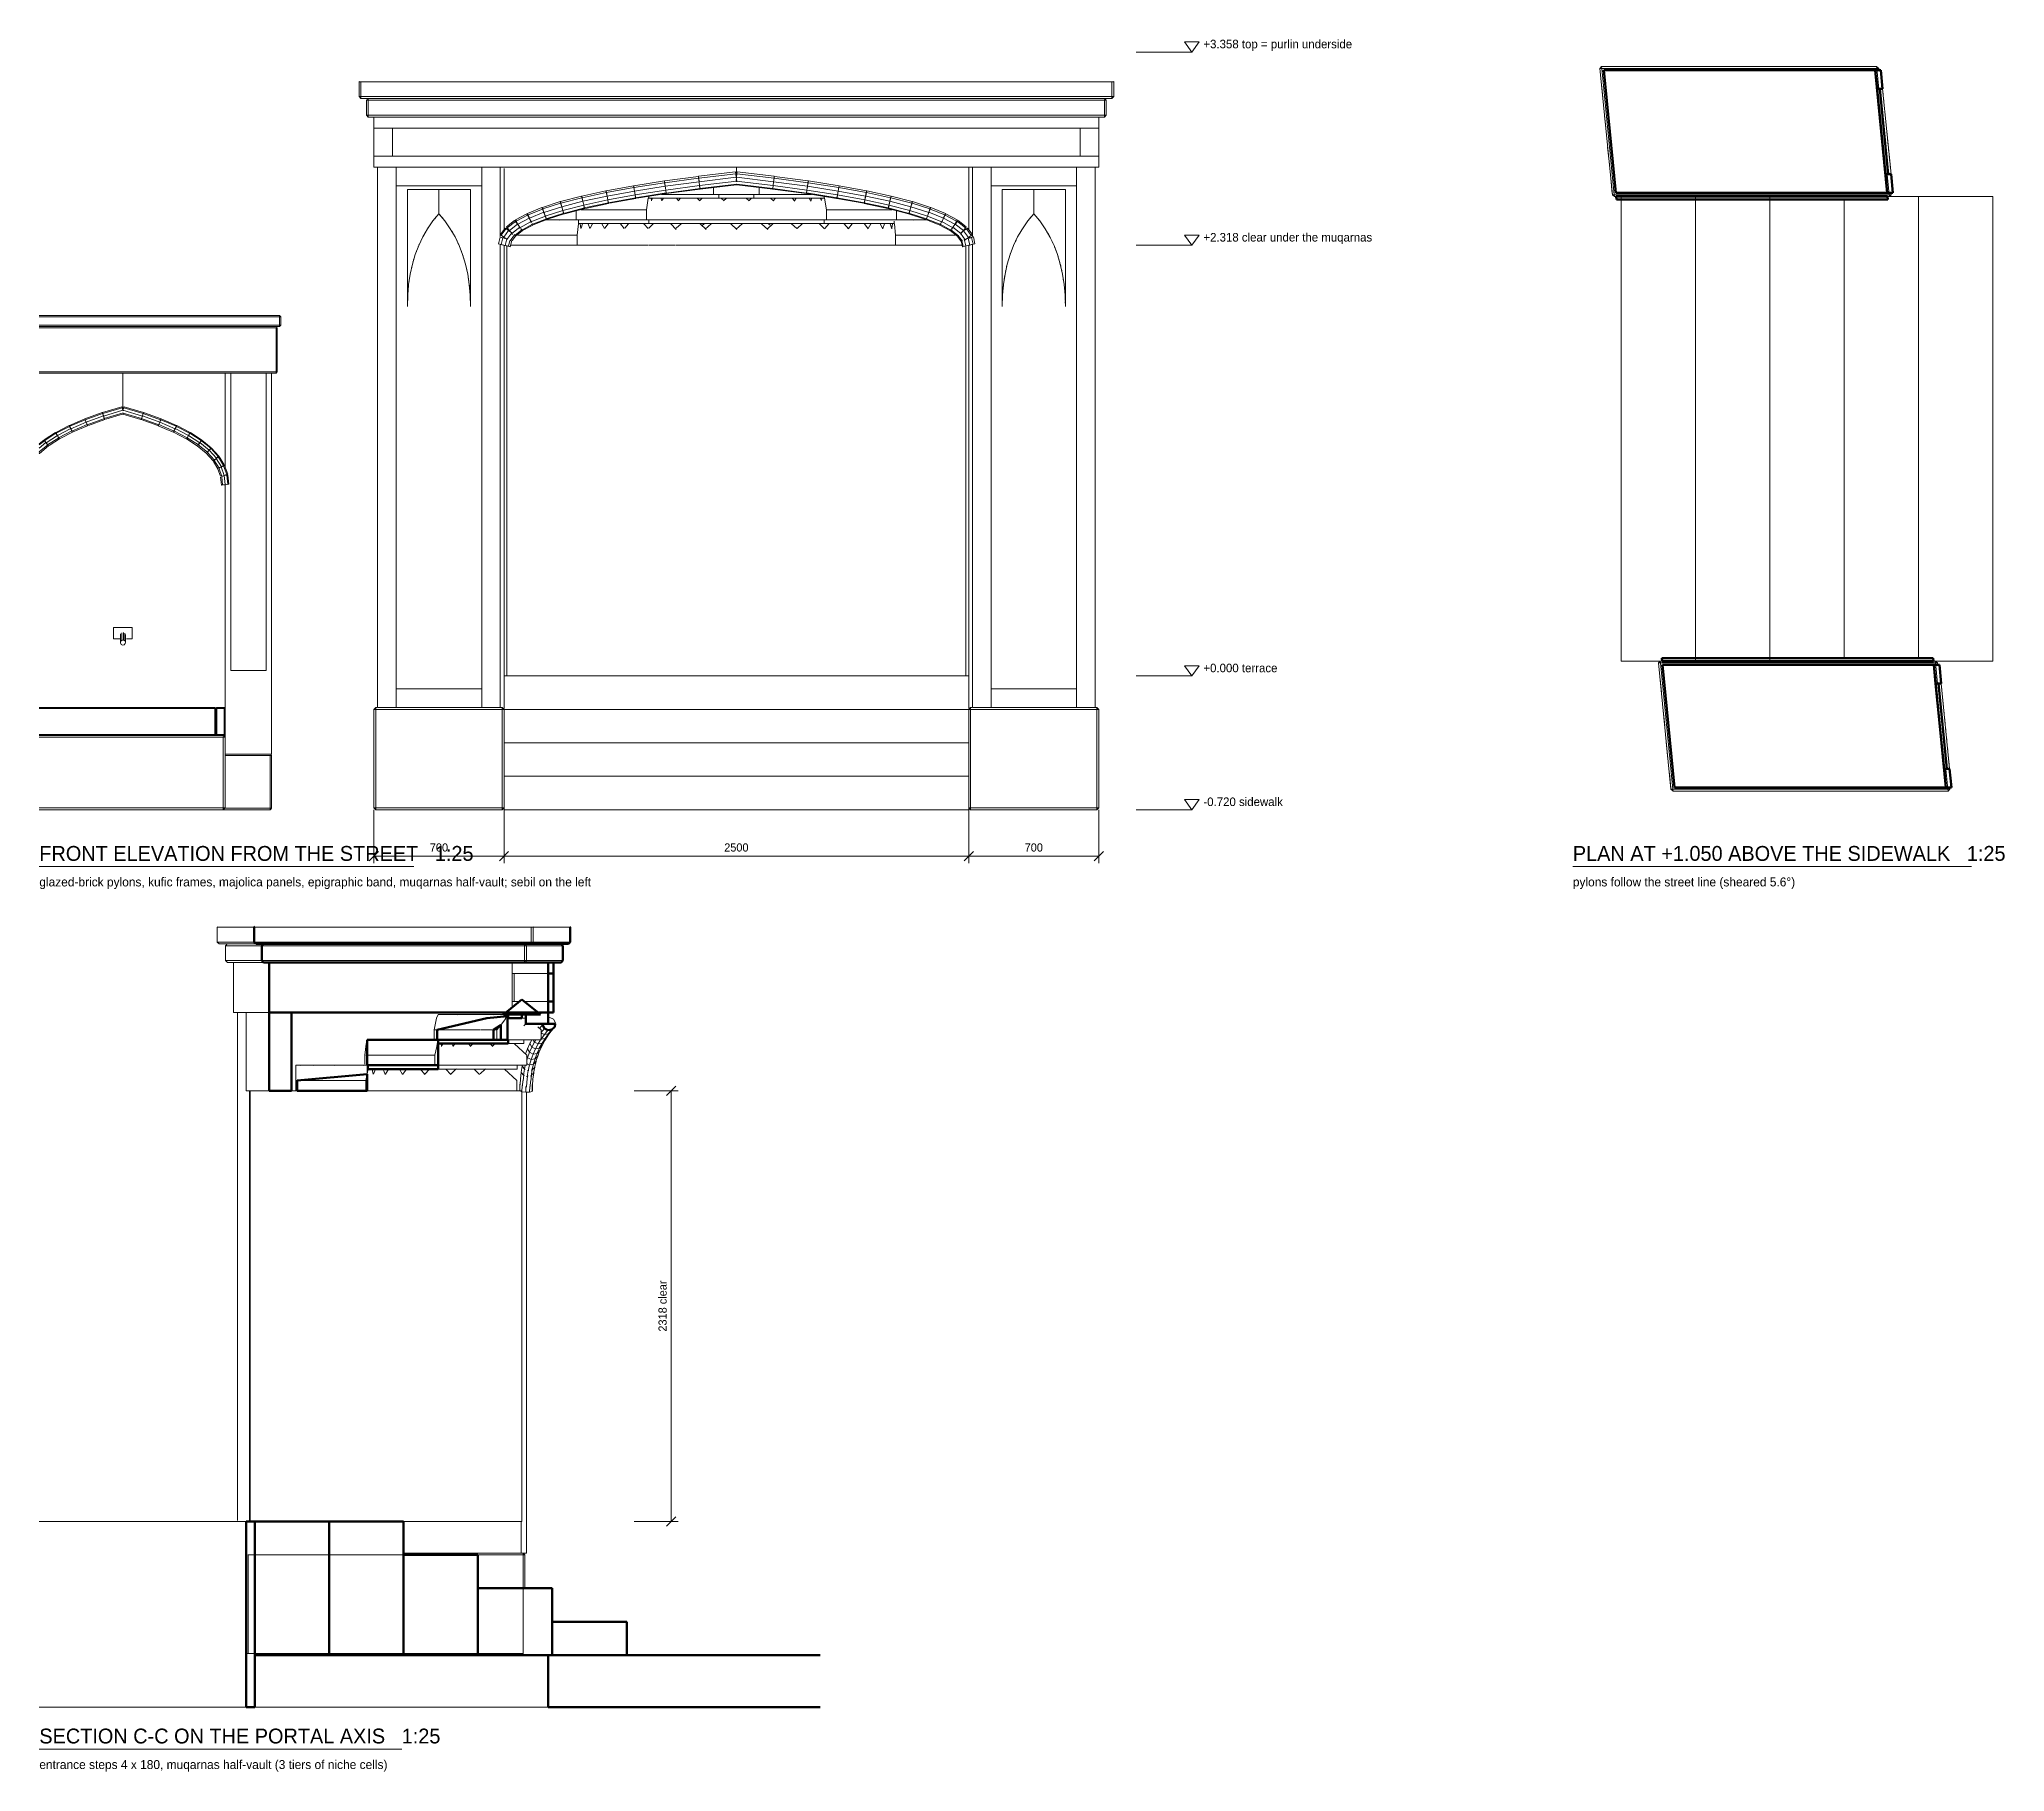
# Model space of a CAD drawing. Header units: metres. Extents: x 10 to 831, y 10 to 584.
# Drawn here: x 30 to 452.9, y 56.9 to 429.9 of the extents above; entities that cross this region are included whole.
import ezdxf
from ezdxf.enums import TextEntityAlignment as Align

# ---------------------------------------------------------------- set-up
doc = ezdxf.new("R2010")
doc.units = ezdxf.units.M
for name, color, linetype, lineweight in [('CUT', 7, 'Continuous', 50), ('DIM', 1, 'Continuous', 13), ('TXT', 7, 'Continuous', 18), ('VIS', 8, 'Continuous', 13)]:
    doc.layers.add(name, color=color, linetype=linetype, lineweight=lineweight)

msp = doc.modelspace()

# ---------------------------------------------------------------- texts
at = {"layer": 'DIM'}
for s, p in [('+3.358 top = purlin underside', (280.5, 427.92)), ('+2.318 clear under the muqarnas', (280.5, 386.32)), ('+0.000 terrace', (280.5, 293.6)), ('-0.720 sidewalk', (280.5, 264.8))]:
    msp.add_text(s, height=1.84, dxfattribs=at).set_placement(p)
for s, p in [('700', (116, 255)), ('2500', (180, 255)), ('700', (244, 255))]:
    msp.add_text(s, height=1.76, dxfattribs=at).set_placement(p, align=Align.CENTER)
msp.add_text('2318 clear', height=1.76, rotation=90, dxfattribs=at).set_placement((165, 157.16), align=Align.CENTER)
at = {"layer": 'TXT'}
for s, height, p in [('FRONT ELEVATION FROM THE STREET   1:25', 3.2, (30, 253)), ('PLAN AT +1.050 ABOVE THE SIDEWALK   1:25', 3.2, (360, 253)), ('glazed-brick pylons, kufic frames, majolica panels, epigraphic band, muqarnas half-vault; sebil on the left', 1.92, (30, 247.5)), ('pylons follow the street line (sheared 5.6°)', 1.92, (360, 247.5)), ('SECTION C-C ON THE PORTAL AXIS   1:25', 3.2, (30, 63)), ('entrance steps 4 x 180, muqarnas half-vault (3 tiers of niche cells)', 1.92, (30, 57.5))]:
    msp.add_text(s, height=height, dxfattribs=at).set_placement(p)

# ---------------------------------------------------------------- linework, layer by layer
at = {"layer": 'CUT'}
for p, q in [((369.262, 396.8), (366.66, 423.2)), ((366.66, 423.2), (425.06, 423.2)), ((425.06, 423.2), (426.26, 423.2)), ((425.454, 419.2), (425.06, 423.2)), ((425.06, 423.2), (427.662, 396.8)), ((426.26, 423.2), (426.654, 419.2)), ((425.454, 419.2), (426.054, 419.2)), ((427.268, 400.8), (425.454, 419.2)), ((426.654, 419.2), (425.454, 419.2)), ((426.054, 419.2), (427.868, 400.8)), ((427.868, 400.8), (427.268, 400.8)), ((427.268, 400.8), (428.468, 400.8)), ((427.662, 396.8), (427.268, 400.8)), ((428.468, 400.8), (428.862, 396.8)), ((427.662, 396.8), (369.262, 396.8)), ((369.3408, 396), (427.7408, 396)), ((369.4, 395.4), (369.3408, 396)), ((427.8, 395.4), (369.4, 395.4)), ((428.862, 396.8), (427.662, 396.8)), ((427.7408, 396), (427.8, 395.4)), ((379.1388, 296.6), (437.5388, 296.6)), ((379.198, 296), (379.1388, 296.6)), ((437.5388, 296.6), (437.598, 296)), ((437.598, 296), (379.198, 296)), ((381.8788, 268.8), (379.2768, 295.2)), ((379.2768, 295.2), (437.6768, 295.2)), ((437.6768, 295.2), (438.8768, 295.2)), ((438.0712, 291.2), (437.6768, 295.2)), ((437.6768, 295.2), (440.2788, 268.8)), ((438.8768, 295.2), (439.2712, 291.2)), ((438.0712, 291.2), (438.6712, 291.2)), ((439.8848, 272.8), (438.0712, 291.2)), ((439.2712, 291.2), (438.0712, 291.2)), ((438.6712, 291.2), (440.4848, 272.8)), ((440.4848, 272.8), (439.8848, 272.8)), ((439.8848, 272.8), (441.0848, 272.8)), ((440.2788, 268.8), (439.8848, 272.8)), ((441.0848, 272.8), (441.4788, 268.8)), ((440.2788, 268.8), (381.8788, 268.8)), ((441.4788, 268.8), (440.2788, 268.8)), ((76.2696, 238.72), (76.3496, 238.8)), ((76.2696, 235.52), (76.2696, 238.72)), ((144.1896, 238.8), (144.2696, 238.72)), ((144.2696, 238.72), (144.2696, 235.52)), ((76.6696, 235.12), (76.2696, 235.52)), ((143.8696, 235.12), (76.6696, 235.12)), ((78.2696, 235.12), (77.8696, 234.72)), ((77.8696, 234.72), (77.8696, 231.52)), ((142.2696, 235.12), (78.2696, 235.12)), ((142.6696, 234.72), (142.2696, 235.12)), ((142.6696, 231.52), (142.6696, 234.72)), ((144.2696, 235.52), (143.8696, 235.12)), ((77.8696, 231.52), (78.2696, 231.12)), ((78.2696, 231.12), (142.2696, 231.12)), ((139.4696, 231.12), (79.4696, 231.12)), ((79.4696, 231.12), (79.4696, 220.32)), ((140.6696, 231.12), (139.4696, 231.12)), ((139.4696, 231.12), (139.4696, 228.72)), ((139.4696, 220.32), (139.4696, 231.12)), ((139.4696, 228.72), (140.6696, 228.72)), ((140.6696, 228.72), (139.4696, 228.72)), ((139.4696, 228.72), (139.4696, 222.72)), ((140.6696, 228.72), (140.6696, 231.12)), ((140.6696, 222.72), (140.6696, 228.72)), ((142.2696, 231.12), (142.6696, 231.52)), ((84.2696, 220.32), (79.4696, 220.32)), ((79.4696, 220.32), (79.4696, 203.52)), ((79.4696, 220.32), (139.4696, 220.32)), ((84.2696, 203.52), (84.2696, 220.32)), ((133.8696, 223.12), (129.8696, 219.92)), ((137.8696, 219.92), (133.8696, 223.12)), ((134.6696, 220.32), (134.6696, 217.92)), ((139.4696, 220.32), (134.6696, 220.32)), ((134.6696, 217.92), (134.6696, 220.32)), ((134.6696, 220.32), (139.4696, 220.32)), ((140.6696, 222.72), (139.4696, 222.72)), ((139.4696, 222.72), (139.4696, 220.32)), ((139.4696, 222.72), (140.6696, 222.72)), ((139.4696, 217.92), (139.4696, 220.32)), ((139.4696, 220.32), (139.4696, 217.92)), ((139.4696, 220.32), (140.6696, 220.32)), ((140.6696, 220.32), (140.6696, 222.72)), ((126.2988, 219.1), (115.6456, 216.64)), ((126.2988, 219.1), (115.6456, 216.64)), ((115.6456, 216.64), (115.6456, 214.4532)), ((115.6456, 216.64), (115.6456, 214.4532)), ((130.7604, 219.5372), (126.2988, 219.1)), ((130.7604, 219.5372), (126.2988, 219.1)), ((129.3292, 217.664), (127.706, 216.64)), ((127.706, 216.64), (129.3292, 217.664)), ((127.706, 216.64), (127.706, 214.4532)), ((127.706, 214.4532), (127.706, 216.64)), ((129.3292, 216.3876), (129.3292, 217.664)), ((129.3292, 217.664), (129.3292, 216.3876)), ((129.3292, 214.4532), (129.3292, 216.3876)), ((129.3292, 216.3876), (129.3292, 214.4532)), ((129.8696, 219.92), (133.8696, 219.92)), ((130.7604, 219.1), (130.7604, 219.5372)), ((130.7604, 219.1), (130.7604, 219.5372)), ((130.7604, 217.0172), (130.7604, 219.1)), ((130.7604, 218.3432), (130.7604, 219.1)), ((130.7604, 214.4532), (130.7604, 218.3432)), ((130.7604, 214.4532), (130.7604, 217.0172)), ((130.8936, 219.12), (130.8936, 219.92)), ((130.8936, 219.92), (133.8696, 219.92)), ((133.8696, 219.12), (130.8936, 219.12)), ((133.8696, 219.92), (133.8696, 219.12)), ((133.8696, 219.92), (137.8696, 219.92)), ((134.6696, 217.92), (139.4696, 217.92)), ((139.4696, 217.92), (134.6696, 217.92)), ((138.2876, 217.6948), (138.322, 217.92)), ((138.322, 217.92), (138.2876, 217.6948)), ((138.6828, 216.92), (138.2876, 217.6948)), ((138.2876, 217.6948), (138.6828, 216.92)), ((138.322, 217.92), (138.4004, 217.92)), ((139.0552, 217.92), (138.322, 217.92)), ((138.4004, 217.92), (138.5096, 217.9196)), ((138.5096, 217.9196), (138.7224, 217.9196)), ((139.4552, 216.5272), (138.6828, 216.92)), ((138.6828, 216.92), (139.4552, 216.5272)), ((138.7224, 217.9196), (139.6696, 217.92)), ((139.6696, 217.92), (139.0552, 217.92)), ((140.3092, 216.6664), (139.4552, 216.5272)), ((139.4552, 216.5272), (140.3092, 216.6664)), ((139.6696, 217.92), (140.154, 217.92)), ((140.2836, 217.92), (139.6696, 217.92)), ((140.154, 217.92), (140.8296, 217.9204)), ((140.5948, 217.92), (140.2836, 217.92)), ((140.9192, 217.2844), (140.3092, 216.6664)), ((140.3092, 216.6664), (140.9192, 217.2844)), ((141.0168, 217.92), (140.5948, 217.92)), ((140.8296, 217.9204), (141.0168, 217.92)), ((141.0168, 217.92), (140.9192, 217.2844)), ((140.9192, 217.2844), (141.0168, 217.92)), ((100.5576, 214.4532), (115.8056, 214.4532)), ((100.5576, 213.6332), (100.5576, 214.4532)), ((100.5576, 212.2136), (100.5576, 213.6332)), ((100.5576, 208.9868), (100.5576, 212.2136)), ((115.6456, 214.4532), (130.7604, 214.4532)), ((115.6456, 214.4532), (130.7604, 214.4532)), ((115.8056, 214.4532), (115.8056, 213.6332)), ((115.8056, 213.6532), (115.8056, 214.4532)), ((115.8056, 214.4532), (130.8936, 214.4532)), ((130.8936, 213.6532), (115.8056, 213.6532)), ((115.8056, 213.6332), (115.8056, 212.2136)), ((115.8056, 212.2136), (115.8056, 208.9868)), ((127.706, 214.4532), (129.3292, 214.4532)), ((129.3292, 214.4532), (127.706, 214.4532)), ((130.8936, 214.4532), (130.8936, 213.6532)), ((115.8056, 208.9868), (100.5576, 208.9868)), ((100.7176, 208.1868), (100.7176, 208.9868)), ((100.7176, 208.9868), (115.8056, 208.9868)), ((115.8056, 208.1868), (100.7176, 208.1868)), ((115.8056, 208.9868), (115.8056, 208.1868)), ((79.4696, 203.52), (84.2696, 203.52)), ((100.5532, 207.0536), (85.4692, 205.7068)), ((85.4692, 205.7068), (100.5532, 207.0536)), ((85.4692, 205.7068), (85.4692, 203.52)), ((85.4692, 203.52), (85.4692, 205.7068)), ((85.4692, 203.52), (100.5532, 203.52)), ((100.5532, 203.52), (85.4692, 203.52)), ((100.5532, 206.064), (100.5532, 207.0536)), ((100.5532, 207.0536), (100.5532, 206.064)), ((100.5532, 204.5092), (100.5532, 206.064)), ((100.5532, 206.064), (100.5532, 204.5092)), ((100.5532, 203.52), (100.5532, 204.5092)), ((100.5532, 204.5092), (100.5532, 203.52)), ((74.54, 110.8), (76.396, 110.8)), ((74.54, 70.8), (74.54, 110.8)), ((92.396, 110.8), (76.396, 110.8)), ((76.396, 110.8), (76.396, 82)), ((76.396, 110.8), (76.396, 70.8)), ((92.396, 82), (92.396, 110.8)), ((108.396, 110.8), (92.396, 110.8)), ((92.396, 110.8), (92.396, 82)), ((108.396, 82), (108.396, 110.8)), ((124.396, 103.6), (108.396, 103.6)), ((108.396, 103.6), (108.396, 82)), ((124.396, 82), (124.396, 103.6)), ((140.396, 96.4), (124.396, 96.4)), ((124.396, 96.4), (124.396, 82)), ((140.396, 82), (140.396, 96.4)), ((156.396, 89.2), (140.396, 89.2)), ((140.396, 89.2), (140.396, 82)), ((156.396, 82), (156.396, 89.2)), ((76.396, 82), (92.396, 82)), ((92.396, 82), (108.396, 82)), ((108.396, 82), (124.396, 82)), ((124.396, 82), (140.396, 82)), ((198, 82), (139.4696, 82)), ((139.4696, 82), (139.4696, 70.8)), ((140.396, 82), (156.396, 82)), ((76.396, 70.8), (74.54, 70.8)), ((139.4696, 70.8), (198, 70.8))]:
    msp.add_line(p, q, dxfattribs=at)
at = {"layer": 'DIM'}
for p, q in [((266, 427.12), (278, 427.12)), ((266, 385.52), (278, 385.52)), ((266, 292.8), (278, 292.8)), ((102, 264), (102, 252.5)), ((130, 264), (130, 252.5)), ((130, 264), (130, 252.5)), ((230, 264), (230, 252.5)), ((230, 264), (230, 252.5)), ((258, 264), (258, 252.5)), ((266, 264), (278, 264)), ((101, 253), (103, 255)), ((102, 254), (130, 254)), ((129, 253), (131, 255)), ((129, 253), (131, 255)), ((130, 254), (230, 254)), ((229, 253), (231, 255)), ((229, 253), (231, 255)), ((230, 254), (258, 254)), ((257, 253), (259, 255)), ((158, 203.52), (167.5, 203.52)), ((165, 202.52), (167, 204.52)), ((166, 110.8), (166, 203.52)), ((158, 110.8), (167.5, 110.8)), ((165, 109.8), (167, 111.8))]:
    msp.add_line(p, q, dxfattribs=at)
for points in [[(276.4, 429.32), (279.6, 429.32), (278, 427.12), (276.4, 429.32)], [(276.4, 387.72), (279.6, 387.72), (278, 385.52), (276.4, 387.72)], [(276.4, 295), (279.6, 295), (278, 292.8), (276.4, 295)], [(276.4, 266.2), (279.6, 266.2), (278, 264), (276.4, 266.2)]]:
    msp.add_lwpolyline(points, dxfattribs=at)
at = {"layer": 'TXT'}
for p, q in [((30, 251.8), (110.6, 251.8)), ((360, 251.8), (445.8, 251.8)), ((30, 61.8), (108, 61.8))]:
    msp.add_line(p, q, dxfattribs=at)
at = {"layer": 'VIS'}
for p, q in [((366.1812, 424), (365.8204, 423.6)), ((365.8204, 423.6), (366.2204, 423.6)), ((365.8204, 423.6), (368.5016, 396.4)), ((366.1812, 424), (366.1908, 423.9)), ((366.2204, 423.6), (366.1812, 424)), ((366.1812, 424), (425.3812, 424)), ((425.3812, 424), (366.1812, 424)), ((366.1812, 424), (366.1812, 424)), ((368.9016, 396.4), (366.2204, 423.6)), ((366.2204, 423.6), (425.4204, 423.6)), ((366.66, 423.2), (425.06, 423.2)), ((369.262, 396.8), (366.66, 423.2)), ((366.66, 423.2), (366.66, 423.2)), ((369.262, 396.8), (366.66, 423.2)), ((366.66, 423.2), (425.06, 423.2)), ((425.06, 423.2), (425.4504, 419.24)), ((425.454, 419.2), (425.06, 423.2)), ((425.06, 423.2), (426.26, 423.2)), ((425.06, 423.2), (425.06, 423.2)), ((425.06, 423.2), (425.06, 423.2)), ((425.06, 423.2), (426.26, 423.2)), ((425.454, 419.2), (425.06, 423.2)), ((425.06, 423.2), (427.662, 396.8)), ((425.3812, 424), (425.4908, 423.9)), ((425.8204, 423.6), (425.3812, 424)), ((425.3812, 424), (425.4204, 423.6)), ((425.3812, 424), (425.3812, 424)), ((425.4204, 423.6), (425.8204, 423.6)), ((425.4204, 423.6), (425.8596, 419.1468)), ((425.8204, 423.6), (425.7204, 423.6)), ((425.8204, 423.6), (425.856, 423.2388)), ((425.8444, 423.3592), (425.8204, 423.6)), ((425.8204, 423.6), (425.8204, 423.6)), ((426.26, 423.2), (426.654, 419.2)), ((426.26, 423.2), (426.26, 423.2)), ((426.26, 423.2), (426.654, 419.2)), ((98.88, 420.8), (98.8, 420.72)), ((98.8, 420.72), (99.2, 420.72)), ((98.8, 420.72), (98.8, 417.52)), ((99.2, 420.72), (99.2, 420.8)), ((99.2, 420.72), (260.8, 420.72)), ((99.2, 417.52), (99.2, 420.72)), ((260.8, 420.8), (260.8, 420.72)), ((260.8, 420.72), (261.2, 420.72)), ((260.8, 420.72), (260.8, 417.52)), ((261.2, 420.72), (261.1, 420.72)), ((261.12, 420.8), (261.2, 420.72)), ((261.2, 420.72), (261.12, 420.8)), ((261.2, 420.72), (261.2, 417.52)), ((261.2, 417.52), (261.2, 420.72)), ((261.2, 420.72), (261.2, 420.72)), ((366.4372, 417.3416), (366.1644, 420.1096)), ((426.654, 419.2), (425.454, 419.2)), ((425.454, 419.2), (425.454, 419.2)), ((425.4776, 418.9612), (425.454, 419.2)), ((425.454, 419.2), (426.654, 419.2)), ((425.454, 419.2), (427.268, 400.8)), ((426.654, 419.2), (425.454, 419.2)), ((425.454, 419.2), (425.454, 419.2)), ((427.268, 400.8), (425.454, 419.2)), ((425.454, 419.2), (426.054, 419.2)), ((425.454, 419.2), (425.454, 419.2)), ((425.454, 419.2), (426.054, 419.2)), ((427.268, 400.8), (425.454, 419.2)), ((426.654, 419.2), (425.454, 419.2)), ((426.054, 419.2), (427.868, 400.8)), ((426.054, 419.2), (426.054, 419.2)), ((426.054, 419.2), (427.868, 400.8)), ((426.654, 419.2), (426.666, 419.0804)), ((428.468, 400.8), (426.654, 419.2)), ((426.654, 419.2), (426.654, 419.2)), ((426.654, 419.2), (426.654, 419.2)), ((426.7012, 418.722), (426.7132, 418.6024)), ((99.2, 417.52), (98.8, 417.52)), ((98.8, 417.52), (99.2, 417.12)), ((98.8, 417.52), (98.8, 417.52)), ((99.2, 417.12), (99.2, 417.52)), ((260.8, 417.52), (99.2, 417.52)), ((99.2, 417.12), (260.8, 417.12)), ((100.6, 416.92), (100.4, 416.72)), ((100.4, 416.72), (100.8, 416.72)), ((100.4, 416.72), (100.4, 413.52)), ((100.8, 416.72), (100.8, 417.02)), ((100.8, 416.72), (259.2, 416.72)), ((100.8, 413.52), (100.8, 416.72)), ((259.2, 416.92), (259.2, 416.72)), ((259.2, 416.72), (259.6, 416.72)), ((259.2, 416.72), (259.2, 413.52)), ((259.6, 416.72), (259.3, 417.02)), ((259.4, 416.92), (259.6, 416.72)), ((259.6, 416.72), (259.5, 416.72)), ((259.6, 416.72), (259.6, 416.72)), ((259.6, 413.52), (259.6, 416.72)), ((259.6, 416.72), (259.6, 413.52)), ((260.8, 417.12), (261.2, 417.52)), ((261.2, 417.52), (260.8, 417.52)), ((260.8, 417.52), (260.8, 417.12)), ((260.8, 417.12), (260.8, 417.12)), ((261.2, 417.52), (260.9, 417.22)), ((261.2, 417.52), (261.2, 417.52)), ((425.5248, 418.4832), (425.5132, 418.6024)), ((425.572, 418.0052), (425.56, 418.1248)), ((425.6192, 417.5272), (425.6072, 417.6468)), ((425.666, 417.0492), (425.6544, 417.1688)), ((425.7368, 416.3324), (425.7252, 416.452)), ((425.784, 415.8544), (425.772, 415.974)), ((425.8312, 415.3764), (425.8192, 415.496)), ((425.878, 414.8988), (425.8664, 415.018)), ((425.9252, 414.4208), (425.9136, 414.5404)), ((426.7484, 418.244), (426.76, 418.1248)), ((426.7956, 417.766), (426.8072, 417.6468)), ((426.8428, 417.2884), (426.8544, 417.1688)), ((426.8896, 416.8104), (426.9016, 416.6908)), ((426.9368, 416.3324), (426.9484, 416.2128)), ((426.984, 415.8544), (426.9956, 415.7352)), ((427.0548, 415.1376), (427.0664, 415.018)), ((427.1016, 414.6596), (427.1136, 414.5404)), ((100.8, 413.52), (100.4, 413.52)), ((100.4, 413.52), (100.8, 413.12)), ((100.4, 413.52), (100.4, 413.52)), ((100.8, 413.12), (100.8, 413.52)), ((259.2, 413.52), (100.8, 413.52)), ((100.8, 413.12), (259.2, 413.12)), ((102, 410.72), (102, 412.9868)), ((258, 410.72), (102, 410.72)), ((102, 410.72), (102, 410.72)), ((102, 410.72), (106, 410.72)), ((102, 404.72), (102, 410.72)), ((106, 410.72), (254, 410.72)), ((106, 404.72), (106, 410.72)), ((106, 410.72), (106, 410.72)), ((106, 404.72), (106, 410.72)), ((254, 410.72), (254, 410.72)), ((254, 404.72), (254, 410.72)), ((254, 410.72), (258, 410.72)), ((254, 404.72), (254, 410.72)), ((258, 410.72), (257.8752, 410.72)), ((258, 402.32), (258, 412.9972)), ((258, 402.32), (258, 412.9972)), ((258, 410.72), (258, 412.9868)), ((258, 410.72), (258, 412.9868)), ((258, 410.72), (258, 410.72)), ((258, 410.72), (258, 410.72)), ((258, 404.72), (258, 410.72)), ((258, 404.72), (258, 410.72)), ((259.2, 413.12), (259.6, 413.52)), ((259.6, 413.52), (259.2, 413.52)), ((259.2, 413.52), (259.2, 413.12)), ((259.2, 413.12), (259.2, 413.12)), ((259.6, 413.52), (259.3, 413.22)), ((259.6, 413.52), (259.6, 413.52)), ((367.078, 410.8424), (366.8288, 413.37)), ((425.996, 413.704), (425.984, 413.8232)), ((426.0432, 413.226), (426.0312, 413.3452)), ((426.09, 412.748), (426.0784, 412.8676)), ((426.1372, 412.27), (426.1256, 412.3896)), ((426.1844, 411.7924), (426.1724, 411.9116)), ((426.2552, 411.0752), (426.2432, 411.1948)), ((426.302, 410.5972), (426.2904, 410.7168)), ((427.1488, 414.182), (427.1608, 414.0624)), ((427.196, 413.704), (427.2076, 413.5844)), ((427.2432, 413.226), (427.2548, 413.1064)), ((427.29, 412.748), (427.302, 412.6284)), ((427.3372, 412.27), (427.3492, 412.1508)), ((427.408, 411.5532), (427.4196, 411.4336)), ((427.4552, 411.0752), (427.4668, 410.9556)), ((427.502, 410.5972), (427.514, 410.478)), ((367.1492, 410.1204), (367.1372, 410.2408)), ((367.2204, 409.398), (367.1848, 409.7592)), ((367.8608, 402.8992), (367.4932, 406.63)), ((426.3492, 410.1196), (426.3376, 410.2388)), ((426.3964, 409.6416), (426.3844, 409.7612)), ((426.4436, 409.1636), (426.4316, 409.2832)), ((426.514, 408.4468), (426.4788, 408.8052)), ((426.5612, 407.9688), (426.5496, 408.0884)), ((426.6084, 407.4908), (426.5964, 407.6104)), ((426.6556, 407.0132), (426.6436, 407.1324)), ((426.7024, 406.5352), (426.6908, 406.6544)), ((426.7732, 405.818), (426.738, 406.1764)), ((427.5492, 410.1196), (427.5612, 410)), ((427.5964, 409.6416), (427.608, 409.522)), ((427.6436, 409.1636), (427.6552, 409.044)), ((427.6904, 408.6856), (427.7024, 408.566)), ((427.7376, 408.2076), (427.7732, 407.8492)), ((427.8084, 407.4908), (427.82, 407.3716)), ((427.8556, 407.0132), (427.8672, 406.8936)), ((427.9024, 406.5352), (427.9144, 406.4156)), ((427.9496, 406.0572), (427.9616, 405.9376)), ((102, 404.72), (258, 404.72)), ((102, 402.32), (102, 404.72)), ((106, 404.72), (102, 404.72)), ((102, 404.72), (102, 404.72)), ((258, 402.32), (102, 402.32)), ((102, 402.32), (102, 402.32)), ((102.8, 286), (102.8, 402.2)), ((254, 404.72), (106, 404.72)), ((106, 404.72), (106, 404.72)), ((106.8, 286), (106.8, 402.2)), ((106.8, 398.32), (106.8, 402.1952)), ((125.2, 286), (125.2, 402.2)), ((125.2, 398.32), (125.2, 402.1952)), ((129.2, 387.4196), (129.2, 402.2)), ((129.2, 387.4196), (129.2, 402.2)), ((129.2, 387.4196), (129.2, 402.2)), ((129.2, 387.4196), (129.2, 402.2)), ((130, 402.0764), (130, 388.8068)), ((180, 400.1868), (180, 402.1868)), ((180, 402.0532), (180, 400.0532)), ((230, 388.9288), (230, 402.1984)), ((230, 388.9288), (230, 402.1984)), ((230, 388.9288), (230, 402.1984)), ((230, 402.0764), (230, 388.8068)), ((230.8, 387.4196), (230.8, 402.2)), ((234.8, 286), (234.8, 402.2)), ((234.8, 398.32), (234.8, 402.1952)), ((253.2, 286), (253.2, 402.2)), ((253.2, 398.32), (253.2, 402.1952)), ((258, 404.72), (254, 404.72)), ((254, 404.72), (254, 404.72)), ((257.2, 286.2404), (257.2, 402.2)), ((257.2, 286.2404), (257.2, 402.2)), ((257.2, 286), (257.2, 402.2)), ((257.2, 286.2404), (257.2, 402.2)), ((258, 404.72), (257.8804, 404.72)), ((258, 402.32), (257.8804, 402.32)), ((258, 404.72), (258, 404.72)), ((258, 402.32), (258, 404.72)), ((258, 402.32), (258, 404.72)), ((258, 404.72), (258, 404.72)), ((258, 402.32), (258, 402.32)), ((258, 402.32), (258, 402.32)), ((426.8204, 405.3404), (426.8084, 405.4596)), ((426.8676, 404.8624), (426.8556, 404.982)), ((426.8816, 404.72), (426.8932, 404.6)), ((426.9144, 404.3844), (426.9028, 404.504)), ((426.9616, 403.9064), (426.95, 404.026)), ((427.0324, 403.1896), (426.9968, 403.548)), ((427.0472, 403.04), (427.0588, 402.92)), ((427.0792, 402.7116), (427.0676, 402.8312)), ((427.1264, 402.2336), (427.1148, 402.3532)), ((427.1736, 401.756), (427.162, 401.8752)), ((427.9968, 405.5792), (428.0084, 405.4596)), ((428.044, 405.1012), (428.0556, 404.982)), ((428.0912, 404.6232), (428.1264, 404.2648)), ((428.1616, 403.9064), (428.1736, 403.7868)), ((428.2088, 403.4284), (428.2204, 403.3092)), ((428.256, 402.9508), (428.2676, 402.8312)), ((428.3032, 402.4728), (428.3148, 402.3532)), ((428.35, 401.9948), (428.362, 401.8752)), ((125.2, 398.32), (106.8, 398.32)), ((106.8, 398.32), (106.8, 398.32)), ((106.8, 290.24), (106.8, 398.2)), ((151.9732, 397.25), (157.8756, 398.33)), ((157.9452, 397.9496), (152.0424, 396.8696)), ((157.8756, 398.33), (157.9452, 397.9496)), ((157.8844, 398.2832), (157.8756, 398.33)), ((157.9112, 398.3356), (164.5084, 399.3676)), ((157.9712, 397.952), (157.9112, 398.3356)), ((157.9112, 398.3356), (157.9148, 398.3124)), ((157.9112, 398.3356), (157.9856, 397.8592)), ((157.9564, 397.8904), (157.936, 398.0004)), ((157.9452, 397.9496), (158.0836, 397.1948)), ((164.5684, 398.984), (157.9712, 397.952)), ((158.0896, 397.1928), (157.9712, 397.952)), ((158.0304, 397.5736), (158.0896, 397.1928)), ((158.0896, 397.1928), (164.6872, 398.2248)), ((164.5084, 399.3676), (164.5684, 398.984)), ((164.5372, 399.3712), (171.8288, 400.3552)), ((164.5892, 398.9856), (164.5372, 399.3712)), ((164.5372, 399.3712), (164.5464, 399.3024)), ((164.5684, 398.984), (164.6872, 398.2248)), ((171.8808, 399.9696), (164.5892, 398.9856)), ((164.692, 398.2232), (164.5892, 398.9856)), ((164.6872, 398.2248), (164.8192, 397.3796)), ((164.692, 398.2232), (171.9836, 399.2072)), ((164.8064, 397.3756), (164.692, 398.2232)), ((164.7152, 398.0512), (164.7268, 397.9668)), ((164.8064, 397.3756), (172.098, 398.3596)), ((164.8888, 396.7668), (172.1804, 397.7508)), ((164.9072, 396.6288), (172.1988, 397.6128)), ((171.8288, 400.3552), (171.8808, 399.9696)), ((171.8804, 399.9728), (171.8288, 400.3552)), ((171.8528, 400.358), (179.8388, 401.294)), ((171.8984, 399.9704), (171.8528, 400.358)), ((171.8528, 400.358), (171.8608, 400.2896)), ((171.8808, 399.9696), (171.9836, 399.2072)), ((179.8844, 400.9064), (171.8984, 399.9704)), ((171.988, 399.2064), (171.8984, 399.9704)), ((171.9836, 399.2072), (171.9192, 399.6856)), ((171.9836, 399.2072), (172.098, 398.3596)), ((171.988, 399.2064), (179.974, 400.1424)), ((172.0872, 398.3568), (171.988, 399.2064)), ((172.0872, 398.3568), (180.0736, 399.2928)), ((172.1588, 397.7472), (172.0872, 398.3568)), ((172.098, 398.3596), (172.1804, 397.7508)), ((172.1588, 397.7472), (172.1488, 397.832)), ((172.1588, 397.7472), (180.024, 398.6692)), ((172.1748, 397.61), (172.1588, 397.7472)), ((172.1748, 397.61), (180.04, 398.5316)), ((172.1804, 397.7508), (172.1988, 397.6128)), ((172.1988, 397.6128), (172.1904, 397.6768)), ((175.0784, 396.4532), (175.0784, 398.0324)), ((179.8388, 401.294), (179.8844, 400.9064)), ((179.974, 400.1424), (179.8388, 401.294)), ((179.8652, 401.0716), (179.8388, 401.294)), ((179.8844, 400.9064), (179.974, 400.1424)), ((179.9172, 400.6272), (179.904, 400.7384)), ((179.9264, 399.2928), (179.9192, 399.2308)), ((179.9264, 399.2928), (180.026, 400.1424)), ((179.9264, 399.2928), (187.9124, 398.3568)), ((179.974, 400.1424), (180.0736, 399.2928)), ((180.026, 400.1424), (180.0156, 400.0536)), ((180.026, 400.1424), (180.1156, 400.9064)), ((180.026, 400.1424), (188.012, 399.2064)), ((180.0316, 400.1892), (180.042, 400.2788)), ((180.0736, 399.2928), (180.0604, 399.404)), ((180.0736, 399.2928), (180.0852, 399.1912)), ((180.0808, 398.5176), (187.8252, 397.61)), ((180.09, 400.6868), (180.1156, 400.9064)), ((180.0904, 400.692), (180.1156, 400.9064)), ((180.0944, 400.7272), (180.1156, 400.9064)), ((180.0972, 398.6548), (187.8412, 397.7472)), ((180.1156, 400.9064), (180.1612, 401.294)), ((188.1016, 399.9704), (180.1156, 400.9064)), ((180.1612, 401.294), (180.1584, 401.2712)), ((180.1612, 401.294), (188.1472, 400.358)), ((184.9216, 397.9112), (184.9216, 396.4532)), ((187.8012, 397.6128), (187.8196, 397.7508)), ((187.8012, 397.6128), (187.8156, 397.72)), ((187.8012, 397.6128), (195.0928, 396.6288)), ((187.8196, 397.7508), (187.902, 398.3596)), ((187.8196, 397.7508), (195.1112, 396.7668)), ((187.8412, 397.7472), (187.8252, 397.61)), ((187.8252, 397.61), (187.8328, 397.6744)), ((187.9124, 398.3568), (187.8412, 397.7472)), ((187.8412, 397.7472), (187.8556, 397.8688)), ((187.902, 398.3596), (187.8936, 398.2976)), ((187.902, 398.3596), (188.016, 399.2072)), ((187.902, 398.3596), (195.1936, 397.3756)), ((188.012, 399.2064), (187.9124, 398.3568)), ((188.1016, 399.9704), (188.012, 399.2064)), ((188.016, 399.2072), (188.1192, 399.9696)), ((188.016, 399.2072), (195.308, 398.2232)), ((188.0896, 399.7496), (188.0968, 399.8048)), ((188.1472, 400.358), (188.1016, 399.9704)), ((188.1192, 399.9696), (188.1712, 400.3552)), ((195.4108, 398.9856), (188.1192, 399.9696)), ((188.1264, 400.1808), (188.1472, 400.358)), ((188.1324, 400.2336), (188.1472, 400.358)), ((188.1416, 400.3124), (188.1472, 400.358)), ((188.1712, 400.3552), (188.168, 400.3324)), ((188.1712, 400.3552), (195.4628, 399.3712)), ((195.1808, 397.3796), (195.3128, 398.2248)), ((195.308, 398.2232), (195.1936, 397.3756)), ((195.2784, 398.0048), (195.27, 397.95)), ((195.308, 398.2232), (195.2856, 398.0584)), ((195.3128, 398.2248), (195.3044, 398.1696)), ((195.4108, 398.9856), (195.308, 398.2232)), ((195.3128, 398.2248), (195.4316, 398.984)), ((195.3128, 398.2248), (201.91, 397.1928)), ((195.4628, 399.3712), (195.4108, 398.9856)), ((195.4316, 398.984), (195.4916, 399.3676)), ((202.0288, 397.952), (195.4316, 398.984)), ((195.4388, 399.194), (195.4628, 399.3712)), ((195.446, 399.2468), (195.4628, 399.3712)), ((195.4564, 399.3252), (195.4628, 399.3712)), ((195.4916, 399.3676), (195.478, 399.2788)), ((195.4916, 399.3676), (195.488, 399.3444)), ((195.4916, 399.3676), (202.0888, 398.3356)), ((202.0288, 397.952), (201.91, 397.1928)), ((201.9164, 397.1948), (202.0544, 397.9496)), ((202.0288, 397.952), (202.0032, 397.7872)), ((202.0888, 398.3356), (202.0288, 397.952)), ((202.0544, 397.9496), (202.124, 398.33)), ((207.9572, 396.8696), (202.0544, 397.9496)), ((202.124, 398.33), (202.108, 398.2416)), ((202.124, 398.33), (202.1112, 398.26)), ((202.124, 398.33), (208.0268, 397.25)), ((253.2, 398.32), (234.8, 398.32)), ((234.8, 398.32), (234.8, 398.32)), ((234.8, 290.24), (234.8, 398.2)), ((368.478, 396.6408), (368.1576, 399.8904)), ((427.2208, 401.278), (427.2088, 401.3972)), ((427.2128, 401.36), (427.2244, 401.24)), ((427.268, 400.8), (428.468, 400.8)), ((427.268, 400.8), (427.268, 400.8)), ((427.868, 400.8), (427.268, 400.8)), ((427.268, 400.8), (427.268, 400.8)), ((427.268, 400.8), (427.268, 400.8)), ((427.868, 400.8), (427.268, 400.8)), ((427.268, 400.8), (428.468, 400.8)), ((427.662, 396.8), (427.268, 400.8)), ((427.662, 396.8), (427.28, 400.6752)), ((427.2836, 400.64), (427.662, 396.8)), ((427.6744, 400.7328), (428.1016, 396.4)), ((427.868, 400.8), (427.868, 400.8)), ((428.468, 400.8), (428.348, 400.8)), ((428.3972, 401.5168), (428.4088, 401.3972)), ((428.4444, 401.0388), (428.468, 400.8)), ((428.468, 400.8), (428.862, 396.8)), ((428.468, 400.8), (428.468, 400.8)), ((428.468, 400.8), (428.468, 400.8)), ((428.468, 400.8), (428.862, 396.8)), ((109.2, 397.52), (109.2, 372.32)), ((116, 397.52), (109.2, 397.52)), ((110.1712, 397.52), (115.8784, 397.52)), ((116, 392.32), (116, 397.52)), ((122.8, 397.52), (116, 397.52)), ((116, 397.52), (116, 392.32)), ((116.9712, 397.52), (122.8, 397.52)), ((122.8, 397.52), (122.8, 372.32)), ((122.8, 372.32), (122.8, 397.52)), ((122.8, 397.52), (122.8, 397.52)), ((135.0316, 392.3756), (138.1564, 393.6476)), ((138.1564, 393.6476), (138.2932, 393.3112)), ((138.2572, 393.6816), (142.0764, 394.9056)), ((138.3712, 393.3256), (138.2572, 393.6816)), ((138.2572, 393.6816), (138.2808, 393.6072)), ((142.1904, 394.5496), (138.3712, 393.3256)), ((138.6036, 392.6008), (142.4228, 393.8248)), ((142.0764, 394.9056), (142.1904, 394.5496)), ((142.0924, 394.856), (142.0764, 394.9056)), ((142.1504, 394.9252), (146.6644, 396.1012)), ((142.2464, 394.5576), (142.1504, 394.9252)), ((142.1504, 394.9252), (142.1692, 394.8532)), ((142.2496, 394.3652), (142.1632, 394.6352)), ((142.1904, 394.5496), (142.4228, 393.8248)), ((142.2628, 394.4952), (142.2344, 394.6028)), ((142.2792, 394.2728), (142.2452, 394.3784)), ((146.7604, 395.7336), (142.2464, 394.5576)), ((142.4392, 393.818), (142.2464, 394.5576)), ((142.4228, 393.8248), (142.3364, 394.0948)), ((142.3748, 394.0648), (142.3468, 394.1724)), ((142.4228, 393.8248), (142.6844, 393.008)), ((142.4392, 393.818), (146.9528, 394.994)), ((142.6552, 392.9888), (142.4392, 393.818)), ((142.4868, 393.6344), (142.4588, 393.742)), ((142.6552, 392.9888), (147.1688, 394.1648)), ((142.8116, 392.3872), (147.3256, 393.5632)), ((143.0872, 392.3044), (147.3632, 393.4188)), ((146.6644, 396.1012), (146.7604, 395.7336)), ((146.7204, 395.8864), (146.6644, 396.1012)), ((146.7208, 396.1136), (151.9288, 397.242)), ((146.802, 395.7384), (146.7208, 396.1136)), ((146.7208, 396.1136), (146.736, 396.0428)), ((146.7208, 396.1136), (146.7408, 396.02)), ((146.7604, 395.7336), (146.9528, 394.994)), ((152.0104, 396.8664), (146.802, 395.7384)), ((146.964, 394.9896), (146.802, 395.7384)), ((146.8324, 395.456), (146.8044, 395.5636)), ((146.8424, 395.5516), (146.964, 394.9896)), ((146.8696, 395.4264), (146.968, 394.9716)), ((146.9448, 395.0256), (146.9168, 395.1332)), ((146.9528, 394.994), (147.1688, 394.1648)), ((146.964, 394.9896), (152.1724, 396.1176)), ((147.1452, 394.1528), (146.964, 394.9896)), ((147.1688, 394.1648), (147.1408, 394.2724)), ((147.1452, 394.1528), (152.3536, 395.2808)), ((147.2764, 393.548), (147.1452, 394.1528)), ((147.1688, 394.1648), (147.3256, 393.5632)), ((147.2764, 393.548), (152.4848, 394.676)), ((147.2864, 393.5008), (147.2764, 393.548)), ((147.3256, 393.5632), (147.332, 393.5392)), ((147.3632, 393.4188), (147.3352, 393.5264)), ((147.3632, 393.4188), (147.3472, 393.48)), ((147.3508, 393.4668), (147.3632, 393.4188)), ((147.544, 393.4576), (152.5152, 394.5344)), ((151.9288, 397.242), (152.0104, 396.8664)), ((151.9696, 397.0544), (151.9288, 397.242)), ((151.9764, 397.024), (151.9288, 397.242)), ((152.0424, 396.8696), (151.9732, 397.25)), ((151.9732, 397.25), (151.9772, 397.2264)), ((152.0104, 396.8664), (152.1724, 396.1176)), ((152.0912, 396.4924), (152.0304, 396.7732)), ((152.1808, 396.1148), (152.0424, 396.8696)), ((152.0704, 396.588), (152.0468, 396.6972)), ((152.1336, 396.3712), (152.0736, 396.7008)), ((152.0996, 396.5588), (152.1164, 396.4668)), ((152.1172, 396.3724), (152.1372, 396.2812)), ((152.1724, 396.1176), (152.1524, 396.2112)), ((152.1724, 396.1176), (152.3536, 395.2808)), ((152.1808, 396.1148), (158.0836, 397.1948)), ((152.3348, 395.2728), (152.1808, 396.1148)), ((152.3348, 395.2728), (152.3148, 395.3828)), ((152.3536, 395.2808), (152.33, 395.3896)), ((152.3348, 395.2728), (158.2376, 396.3528)), ((152.4456, 394.666), (152.3348, 395.2728)), ((152.3536, 395.2808), (152.4848, 394.676)), ((152.4456, 394.666), (158.3484, 395.746)), ((152.4628, 394.5728), (152.4456, 394.666)), ((152.4848, 394.676), (152.4608, 394.7864)), ((152.4848, 394.676), (152.5152, 394.5344)), ((152.5152, 394.5344), (152.502, 394.5968)), ((152.7076, 394.5692), (158.374, 395.606)), ((158.0836, 397.1948), (158.2376, 396.3528)), ((158.222, 396.3476), (158.0896, 397.1928)), ((158.2376, 396.3528), (158.2176, 396.4628)), ((158.222, 396.3476), (164.8192, 397.3796)), ((158.3172, 395.7396), (158.222, 396.3476)), ((158.2376, 396.3528), (158.3484, 395.746)), ((158.3172, 395.7396), (164.9144, 396.7712)), ((158.3316, 395.6468), (158.3172, 395.7396)), ((158.3484, 395.746), (158.3284, 395.8572)), ((158.3484, 395.746), (158.374, 395.606)), ((158.374, 395.606), (158.354, 395.716)), ((158.374, 395.606), (158.3624, 395.6696)), ((158.5832, 395.6388), (164.936, 396.6324)), ((160.6372, 393.1732), (161.024, 395.6332)), ((161.024, 395.6332), (161.142, 395.9524)), ((161.136, 395.6532), (161.136, 396.0532)), ((176.224, 395.6532), (161.136, 395.6532)), ((161.136, 395.6532), (161.148, 395.6532)), ((161.632, 395.6332), (161.7224, 395.0592)), ((161.7276, 395.1412), (161.9532, 395.6332)), ((161.9532, 395.6332), (162.0028, 395.6788)), ((163.728, 395.6332), (163.9916, 395.0592)), ((163.9132, 396.4532), (175.0784, 396.4532)), ((163.9888, 395.1412), (164.3448, 395.6332)), ((164.3448, 395.6332), (164.4224, 395.6788)), ((164.8192, 397.3796), (164.802, 397.49)), ((164.8888, 396.7668), (164.8064, 397.3756)), ((164.8192, 397.3796), (164.9144, 396.7712)), ((164.8888, 396.7668), (164.8772, 396.8512)), ((164.9072, 396.6288), (164.8888, 396.7668)), ((164.9144, 396.7712), (164.936, 396.6324)), ((164.936, 396.6324), (164.926, 396.6964)), ((167.1424, 395.6332), (167.5576, 395.0592)), ((167.5468, 395.1412), (168.0044, 395.6332)), ((168.0044, 395.6332), (168.1044, 395.6788)), ((171.5984, 395.6332), (172.132, 395.0592)), ((172.114, 395.1412), (172.636, 395.6332)), ((172.636, 395.6332), (172.7496, 395.6788)), ((176.1704, 396.4532), (175.0784, 396.4532)), ((176.224, 396.4532), (176.2964, 396.4532)), ((176.224, 395.6532), (176.224, 396.4532)), ((176.2964, 395.6532), (176.224, 395.6532)), ((176.292, 396.4532), (176.2616, 396.4532)), ((176.2964, 396.4532), (176.5116, 396.4532)), ((176.5116, 395.6532), (176.2964, 395.6532)), ((176.5116, 396.4532), (176.8604, 396.4532)), ((176.8604, 395.6532), (176.5116, 395.6532)), ((176.7348, 395.6332), (177.3436, 395.0592)), ((176.8604, 396.4532), (177.33, 396.4532)), ((177.33, 395.6532), (176.8604, 395.6532)), ((177.32, 395.1412), (177.2296, 395.0592)), ((177.32, 395.1412), (177.864, 395.6332)), ((177.33, 396.4532), (177.902, 396.4532)), ((177.902, 395.6532), (177.33, 395.6532)), ((177.6828, 395.4692), (177.592, 395.3872)), ((177.8968, 396.4532), (177.8156, 396.4532)), ((177.864, 395.6332), (177.9824, 395.6788)), ((177.902, 396.4532), (178.5548, 396.4532)), ((178.5548, 395.6532), (177.902, 395.6532)), ((178.5548, 396.4532), (179.2632, 396.4532)), ((179.2632, 395.6532), (178.5548, 395.6532)), ((179.2632, 396.4532), (180, 396.4532)), ((180, 395.6532), (179.2632, 395.6532)), ((179.9284, 396.4532), (179.5888, 396.4532)), ((180.5016, 396.4532), (179.9072, 396.4532)), ((180, 396.4532), (180.7368, 396.4532)), ((180.7368, 395.6532), (180, 395.6532)), ((180.7368, 396.4532), (181.4448, 396.4532)), ((181.4448, 395.6532), (180.7368, 395.6532)), ((181.4528, 396.4532), (181.334, 396.4532)), ((181.4448, 396.4532), (182.098, 396.4532)), ((182.098, 395.6532), (181.4448, 395.6532)), ((182.136, 395.6332), (182.0176, 395.6788)), ((182.098, 396.4532), (182.67, 396.4532)), ((182.67, 395.6532), (182.098, 395.6532)), ((182.3172, 395.4692), (182.136, 395.6332)), ((182.136, 395.6332), (182.7704, 395.0592)), ((182.6796, 395.1412), (182.5892, 395.2232)), ((182.67, 396.4532), (183.1396, 396.4532)), ((183.1396, 395.6532), (182.67, 395.6532)), ((182.7432, 395.1412), (183.2652, 395.6332)), ((183.1396, 396.4532), (183.4884, 396.4532)), ((183.4884, 395.6532), (183.1396, 395.6532)), ((183.2652, 395.6332), (183.3788, 395.6788)), ((183.52, 396.4532), (183.488, 396.4532)), ((183.4884, 396.4532), (183.7036, 396.4532)), ((183.7036, 395.6532), (183.4884, 395.6532)), ((183.7036, 396.4532), (183.776, 396.4532)), ((183.776, 395.6532), (183.7036, 395.6532)), ((183.776, 396.4532), (183.8956, 396.4532)), ((183.776, 395.6532), (183.776, 396.4532)), ((198.864, 395.6532), (183.776, 395.6532)), ((184.9216, 396.4532), (183.934, 396.4532)), ((184.9216, 396.4532), (196.138, 396.4532)), ((187.364, 395.6332), (187.9728, 395.0592)), ((187.9116, 395.106), (188.4016, 395.6332)), ((188.4016, 395.6332), (188.5016, 395.6788)), ((191.9956, 395.6332), (192.5672, 395.0184)), ((192.476, 395.106), (192.8576, 395.6332)), ((192.8576, 395.6332), (192.9352, 395.6788)), ((195.064, 396.6324), (195.0856, 396.7712)), ((195.064, 396.6324), (201.5388, 395.6196)), ((195.0856, 396.7712), (195.1808, 397.3796)), ((195.0856, 396.7712), (201.6828, 395.7396)), ((195.1112, 396.7668), (195.0928, 396.6288)), ((195.0928, 396.6288), (195.1012, 396.6928)), ((195.1936, 397.3756), (195.1112, 396.7668)), ((195.1112, 396.7668), (195.1276, 396.888)), ((195.1808, 397.3796), (201.778, 396.3476)), ((195.6552, 395.6332), (196.1004, 395.0184)), ((196.03, 395.106), (196.272, 395.6332)), ((196.272, 395.6332), (196.3212, 395.6788)), ((198.0468, 395.6332), (198.2484, 395.194)), ((198.2908, 395.1412), (198.368, 395.6332)), ((198.368, 395.6332), (198.3848, 395.6788)), ((198.864, 395.92), (198.864, 395.6532)), ((198.8748, 395.9068), (198.976, 395.6332)), ((198.976, 395.6332), (199.3628, 393.1732)), ((201.6256, 395.606), (201.6516, 395.746)), ((201.6256, 395.606), (201.642, 395.6944)), ((201.6256, 395.606), (207.4104, 394.5476)), ((201.6516, 395.746), (201.7624, 396.3528)), ((201.6516, 395.746), (207.5544, 394.666)), ((201.6828, 395.7396), (201.6648, 395.6236)), ((201.778, 396.3476), (201.6828, 395.7396)), ((201.7624, 396.3528), (201.9164, 397.1948)), ((201.7624, 396.3528), (207.6652, 395.2728)), ((201.91, 397.1928), (201.778, 396.3476)), ((201.91, 397.1928), (201.8844, 397.028)), ((201.9164, 397.1948), (207.8192, 396.1148)), ((207.4844, 394.5344), (207.5152, 394.676)), ((207.4844, 394.5344), (207.5036, 394.622)), ((207.4844, 394.5344), (212.5744, 393.432)), ((207.5152, 394.676), (207.6464, 395.2808)), ((207.5152, 394.676), (212.7236, 393.548)), ((207.5544, 394.666), (207.5328, 394.5496)), ((207.6652, 395.2728), (207.5544, 394.666)), ((207.6464, 395.2808), (207.6328, 395.2188)), ((207.6464, 395.2808), (207.8276, 396.1176)), ((207.6464, 395.2808), (212.8544, 394.1528)), ((207.8192, 396.1148), (207.6652, 395.2728)), ((207.8276, 396.1176), (207.7916, 395.9528)), ((207.794, 395.9772), (207.9572, 396.8696)), ((207.9572, 396.8696), (207.8192, 396.1148)), ((207.8276, 396.1176), (207.9896, 396.8664)), ((207.8276, 396.1176), (213.0356, 394.9896)), ((208.0268, 397.25), (207.9572, 396.8696)), ((207.9896, 396.8664), (208.0708, 397.242)), ((213.198, 395.7384), (207.9896, 396.8664)), ((208.0708, 397.242), (208.066, 397.218)), ((208.0708, 397.242), (213.2792, 396.1136)), ((212.6368, 393.4188), (212.6556, 393.4908)), ((212.6368, 393.4188), (217.0316, 392.2736)), ((212.6744, 393.5632), (212.8312, 394.1648)), ((212.6744, 393.5632), (217.188, 392.3872)), ((212.7236, 393.548), (212.7084, 393.4772)), ((212.8544, 394.1528), (212.7236, 393.548)), ((212.8312, 394.1648), (213.0468, 394.994)), ((212.8312, 394.1648), (217.3448, 392.9888)), ((213.0356, 394.9896), (212.8544, 394.1528)), ((212.9976, 394.8136), (213.0356, 394.9896)), ((213.198, 395.7384), (213.0356, 394.9896)), ((213.0468, 394.994), (213.2396, 395.7336)), ((213.0468, 394.994), (217.5608, 393.818)), ((213.0824, 395.13), (213.098, 395.1904)), ((213.1504, 395.5188), (213.1148, 395.354)), ((213.1452, 395.3712), (213.1924, 395.5524)), ((213.198, 395.7384), (213.186, 395.6836)), ((213.2792, 396.1136), (213.198, 395.7384)), ((213.2396, 395.7336), (213.3356, 396.1012)), ((217.7536, 394.5576), (213.2396, 395.7336)), ((213.2412, 395.938), (213.2792, 396.1136)), ((213.3356, 396.1012), (213.2672, 395.8388)), ((213.2692, 396.0664), (213.2792, 396.1136)), ((213.3356, 396.1012), (213.3292, 396.0772)), ((213.3356, 396.1012), (217.8496, 394.9252)), ((217.3152, 393.008), (217.5772, 393.8248)), ((217.5608, 393.818), (217.3448, 392.9888)), ((217.5772, 393.8248), (217.5192, 393.6436)), ((217.7536, 394.5576), (217.5608, 393.818)), ((217.5772, 393.8248), (217.8092, 394.5496)), ((217.5772, 393.8248), (221.3964, 392.6008)), ((217.616, 393.9464), (217.6352, 394.0068)), ((217.6932, 394.1876), (217.7128, 394.248)), ((217.8496, 394.9252), (217.7536, 394.5576)), ((217.7708, 394.4288), (217.8092, 394.5496)), ((217.8092, 394.5496), (217.9236, 394.9056)), ((221.6288, 393.3256), (217.8092, 394.5496)), ((217.9236, 394.9056), (217.9156, 394.8808)), ((217.9236, 394.9056), (221.7428, 393.6816)), ((221.7428, 393.6816), (221.6288, 393.3256)), ((221.7068, 393.3112), (221.8436, 393.6476)), ((221.7272, 393.632), (221.7428, 393.6816)), ((221.8436, 393.6476), (221.812, 393.5696)), ((221.8436, 393.6476), (224.9684, 392.3756)), ((237.2, 397.52), (237.2, 372.32)), ((244, 397.52), (237.2, 397.52)), ((238.1716, 397.52), (243.8784, 397.52)), ((244, 392.32), (244, 397.52)), ((250.8, 397.52), (244, 397.52)), ((244, 397.52), (244, 392.32)), ((244.9716, 397.52), (250.8, 397.52)), ((250.8, 397.52), (250.8, 372.32)), ((250.8, 372.32), (250.8, 397.52)), ((250.8, 397.52), (250.8, 397.52)), ((368.9016, 396.4), (368.5016, 396.4)), ((368.5016, 396.4), (368.9412, 396)), ((368.5016, 396.4), (368.5016, 396.4)), ((368.9412, 396), (368.9016, 396.4)), ((428.1016, 396.4), (368.9016, 396.4)), ((368.9412, 396), (428.1408, 396)), ((369.262, 396.8), (369.262, 396.8)), ((427.662, 396.8), (369.262, 396.8)), ((427.662, 396.8), (369.262, 396.8)), ((369.4, 395.4), (369.3408, 396)), ((369.3408, 396), (427.7408, 396)), ((369.3408, 396), (369.3408, 396)), ((369.3408, 396), (427.7408, 396)), ((369.4, 395.4), (369.3408, 396)), ((427.8, 395.4), (369.4, 395.4)), ((369.4, 395.4), (369.4, 395.4)), ((427.8, 395.4), (369.4, 395.4)), ((370.396, 396), (370.396, 296)), ((386.396, 396), (370.396, 396)), ((370.396, 396), (370.396, 396)), ((386.396, 396), (386.396, 296)), ((402.396, 396), (386.396, 396)), ((386.396, 396), (386.396, 396)), ((386.396, 296), (386.396, 396)), ((386.396, 396), (386.396, 396)), ((402.396, 396), (402.396, 395.88)), ((418.396, 396), (402.396, 396)), ((402.396, 296), (402.396, 396)), ((402.396, 396), (402.396, 396)), ((402.396, 395.2788), (402.396, 296.6008)), ((418.396, 296.7212), (418.396, 395.3992)), ((418.396, 395.2788), (418.396, 296.6008)), ((428.862, 396.8), (427.662, 396.8)), ((427.662, 396.8), (427.662, 396.8)), ((427.662, 396.8), (427.662, 396.8)), ((428.862, 396.8), (427.662, 396.8)), ((427.7408, 396), (427.8, 395.4)), ((427.7408, 396), (427.7408, 396)), ((427.7408, 396), (427.8, 395.4)), ((427.8, 395.4), (427.8, 395.4)), ((428.1016, 396.4), (428.1408, 396)), ((428.5016, 396.4), (428.1016, 396.4)), ((428.1408, 396), (428.5016, 396.4)), ((428.1408, 396), (428.1408, 396)), ((434.396, 396), (428.214, 396)), ((428.3352, 396), (434.396, 396)), ((428.5016, 396.4), (428.4116, 396.3)), ((428.5016, 396.4), (428.466, 396.7612)), ((428.5016, 396.4), (428.5016, 396.4)), ((428.862, 396.8), (428.862, 396.8)), ((434.396, 396), (450.396, 396)), ((434.396, 396), (434.396, 296.6008)), ((450.396, 396), (434.396, 396)), ((434.396, 396), (434.396, 396)), ((434.396, 396), (434.396, 395.88)), ((434.396, 296.7212), (434.396, 396)), ((434.396, 396), (434.396, 396)), ((450.396, 396), (450.396, 296)), ((450.396, 296), (450.396, 396)), ((450.396, 396), (450.396, 396)), ((113.552, 389.088), (114.708, 390.752)), ((114.13, 389.92), (113.6244, 389.192)), ((114.708, 390.752), (116, 392.32)), ((114.8696, 390.948), (114.7888, 390.85)), ((115.354, 391.536), (115.1116, 391.242)), ((115.6768, 391.928), (115.5964, 391.83)), ((116, 392.32), (117.292, 390.752)), ((116.3228, 391.928), (116.242, 392.026)), ((116.8076, 391.34), (116.5652, 391.634)), ((117.1304, 390.948), (117.0496, 391.046)), ((117.292, 390.752), (118.448, 389.088)), ((129.2208, 387.8124), (130.2624, 389.2284)), ((130.2624, 389.2284), (130.4448, 389.0944)), ((130.5228, 389.4988), (132.2592, 390.8668)), ((130.7076, 389.2648), (130.5228, 389.4988)), ((130.5228, 389.4988), (130.5472, 389.468)), ((130.5228, 389.4988), (130.5752, 389.4324)), ((132.4436, 390.6328), (130.7076, 389.2648)), ((131.152, 388.7004), (130.7076, 389.2648)), ((130.7328, 389.2328), (130.89, 389.0332)), ((131.152, 388.7004), (132.8884, 390.0684)), ((131.6872, 388.0212), (133.4236, 389.3892)), ((132.2592, 390.8668), (132.4436, 390.6328)), ((132.6784, 390.3344), (132.4164, 390.6672)), ((132.4436, 390.6328), (132.8884, 390.0684)), ((132.4596, 390.9932), (134.8904, 392.3132)), ((132.6232, 390.692), (132.4596, 390.9932)), ((132.4596, 390.9932), (132.4748, 390.9652)), ((132.4596, 390.9932), (132.5892, 390.7544)), ((135.0536, 392.012), (132.6232, 390.692)), ((132.978, 390.0384), (132.6232, 390.692)), ((132.8052, 390.3564), (132.8484, 390.2768)), ((132.8884, 390.0684), (132.836, 390.1348)), ((132.8884, 390.0684), (133.4236, 389.3892)), ((132.97, 390.0536), (133.0956, 389.822)), ((132.978, 390.0384), (135.4088, 391.3584)), ((133.1152, 389.786), (132.978, 390.0384)), ((133.118, 389.7768), (133.1688, 389.7124)), ((133.3892, 389.2812), (133.3208, 389.4076)), ((133.3892, 389.2812), (135.82, 390.6012)), ((133.4928, 389.0908), (133.3892, 389.2812)), ((133.4236, 389.3892), (133.4936, 389.3)), ((133.6996, 388.71), (136.13, 390.03)), ((134.0112, 388.6632), (136.2208, 389.8632)), ((134.8904, 392.3132), (135.0536, 392.012)), ((134.9204, 392.2572), (134.8904, 392.3132)), ((135.0968, 391.9328), (134.8904, 392.3132)), ((135.1684, 392.0392), (135.0316, 392.3756)), ((135.0316, 392.3756), (135.0632, 392.2976)), ((135.0316, 392.3756), (135.0664, 392.2892)), ((135.0536, 392.012), (135.4088, 391.3584)), ((135.4088, 391.3584), (135.1064, 391.9152)), ((138.2932, 393.3112), (135.1684, 392.0392)), ((135.4532, 391.3396), (135.1684, 392.0392)), ((135.51, 391.172), (135.3552, 391.4572)), ((135.3676, 391.5496), (135.47, 391.298)), ((135.5136, 391.1908), (135.388, 391.4996)), ((135.4088, 391.3584), (135.82, 390.6012)), ((135.4532, 391.3396), (138.578, 392.6116)), ((135.7768, 390.544), (135.4532, 391.3396)), ((135.82, 390.6012), (135.7684, 390.6964)), ((135.7768, 390.544), (138.902, 391.816)), ((135.8568, 390.348), (135.7768, 390.544)), ((135.82, 390.6012), (135.8716, 390.506)), ((136.0164, 389.956), (135.9744, 390.0588)), ((136.0164, 389.956), (135.9764, 390.054)), ((136.0164, 389.956), (139.1412, 391.228)), ((136.0268, 390.2204), (136.13, 390.03)), ((136.13, 390.03), (136.1452, 390.0024)), ((136.2208, 389.8632), (136.1936, 389.9132)), ((136.3028, 389.8912), (139.2048, 391.0724)), ((138.2932, 393.3112), (138.578, 392.6116)), ((138.578, 392.6116), (138.332, 393.216)), ((138.6036, 392.6008), (138.3712, 393.3256)), ((138.578, 392.6116), (138.902, 391.816)), ((138.5848, 392.6584), (138.6688, 392.396)), ((138.8652, 391.784), (138.6036, 392.6008)), ((138.902, 391.816), (138.8604, 391.9176)), ((138.8652, 391.784), (142.6844, 393.008)), ((139.0564, 391.1872), (138.8652, 391.784)), ((138.902, 391.816), (139.1412, 391.228)), ((139.0344, 390.9868), (145.5376, 390.9868)), ((139.0376, 390.9868), (145.5096, 390.9868)), ((139.0564, 391.1872), (142.8756, 392.4112)), ((139.1412, 391.228), (139.0992, 391.3308)), ((139.1412, 391.228), (139.152, 391.202)), ((139.2048, 391.0724), (139.1632, 391.1744)), ((139.2048, 391.0724), (139.1816, 391.1284)), ((139.2264, 390.9868), (145.6092, 390.9868)), ((139.3428, 391.1148), (142.9236, 392.2624)), ((141.968, 390.9868), (141.8932, 390.9412)), ((141.968, 390.9868), (145.602, 390.9868)), ((142.6552, 392.9888), (142.6268, 393.0964)), ((142.6844, 393.008), (142.6508, 393.1132)), ((142.8116, 392.3872), (142.6552, 392.9888)), ((142.6844, 393.008), (142.8756, 392.4112)), ((142.8244, 392.3388), (142.8116, 392.3872)), ((142.8756, 392.4112), (142.8836, 392.3864)), ((142.9236, 392.2624), (142.8896, 392.368)), ((142.9236, 392.2624), (142.9044, 392.322)), ((142.9076, 392.312), (142.9236, 392.2624)), ((145.5444, 392.9304), (145.5444, 390.9868)), ((145.5444, 390.9868), (145.5612, 390.9868)), ((145.5444, 390.9868), (160.6372, 390.9868)), ((145.7388, 387.7068), (146.0036, 390.1668)), ((146.0036, 390.1668), (146.038, 390.3032)), ((146.048, 390.1868), (146.048, 390.8532)), ((161.136, 390.1868), (146.048, 390.1868)), ((146.048, 390.1868), (146.06, 390.1868)), ((146.4196, 390.1668), (146.534, 389.1008)), ((146.518, 393.1732), (160.6372, 393.1732)), ((146.5804, 389.1828), (146.894, 390.1668)), ((146.894, 390.1668), (146.928, 390.2124)), ((148.126, 390.1668), (148.4656, 389.1008)), ((148.5476, 389.1828), (149.0568, 390.1668)), ((149.0568, 390.1668), (149.1124, 390.2124)), ((151.0572, 390.1668), (151.6088, 389.1008)), ((151.7232, 389.1828), (152.4088, 390.1668)), ((152.4088, 390.1668), (152.4836, 390.2124)), ((155.1008, 390.1668), (155.8432, 389.1008)), ((155.9856, 389.1828), (156.8208, 390.1668)), ((156.8208, 390.1668), (156.912, 390.2124)), ((160.1012, 390.1668), (161.006, 389.1008)), ((160.6372, 390.9868), (160.6372, 393.1732)), ((161.1088, 390.9868), (160.6372, 390.9868)), ((161.136, 390.9868), (161.4984, 390.9868)), ((161.136, 390.1868), (161.136, 390.9868)), ((161.4984, 390.1868), (161.136, 390.1868)), ((161.1712, 389.1828), (162.1236, 390.1668)), ((161.4796, 390.9868), (161.4628, 390.9868)), ((161.4984, 390.9868), (162.572, 390.9868)), ((162.572, 390.1868), (161.4984, 390.1868)), ((162.1236, 390.1668), (162.2276, 390.2124)), ((162.572, 390.9868), (164.3152, 390.9868)), ((164.3152, 390.1868), (162.572, 390.1868)), ((164.2296, 390.9868), (164.154, 390.9868)), ((164.3152, 390.9868), (166.6612, 390.9868)), ((166.6612, 390.1868), (164.3152, 390.1868)), ((165.8664, 390.1668), (167.0572, 388.9368)), ((166.652, 390.9868), (166.576, 390.9868)), ((166.6612, 390.9868), (169.5196, 390.9868)), ((169.5196, 390.1868), (166.6612, 390.1868)), ((167.08, 389.1828), (168.1136, 390.1668)), ((168.1136, 390.1668), (168.2264, 390.2124)), ((169.5196, 390.9868), (172.7812, 390.9868)), ((172.7812, 390.1868), (169.5196, 390.1868)), ((172.1748, 390.1668), (173.4668, 388.9368)), ((172.754, 390.9868), (172.4132, 390.9868)), ((173.066, 390.1668), (172.618, 389.7568)), ((172.7812, 390.9868), (176.3196, 390.9868)), ((176.3196, 390.1868), (172.7812, 390.1868)), ((173.3064, 389.0188), (174.5604, 390.1668)), ((174.5604, 390.1668), (174.6776, 390.2124)), ((176.1624, 390.9868), (176.0488, 390.9868)), ((176.3196, 390.9868), (180, 390.9868)), ((180, 390.1868), (176.3196, 390.1868)), ((178.7836, 390.1668), (180.1276, 388.9368)), ((182.67, 390.9868), (179.8784, 390.9868)), ((179.962, 389.0188), (181.216, 390.1668)), ((180, 390.9868), (183.68, 390.9868)), ((183.68, 390.1868), (180, 390.1868)), ((181.216, 390.1668), (181.3336, 390.2124)), ((184.0008, 390.9868), (182.6868, 390.9868)), ((183.68, 390.9868), (187.2188, 390.9868)), ((187.2188, 390.1868), (183.68, 390.1868)), ((185.4396, 390.1668), (186.7832, 388.9368)), ((186.6192, 389.0188), (187.8252, 390.1668)), ((186.934, 390.1668), (186.8168, 390.2124)), ((187.2924, 389.8388), (186.934, 390.1668)), ((187.2188, 390.9868), (190.4804, 390.9868)), ((190.4804, 390.1868), (187.2188, 390.1868)), ((187.584, 390.9868), (187.2256, 390.9868)), ((187.8252, 390.1668), (187.938, 390.2124)), ((190.4804, 390.9868), (193.3388, 390.9868)), ((193.3388, 390.1868), (190.4804, 390.1868)), ((191.8864, 390.1668), (193.006, 389.1008)), ((193.1128, 389.1124), (194.1336, 390.1668)), ((193.3388, 390.9868), (195.6848, 390.9868)), ((195.6848, 390.1868), (193.3388, 390.1868)), ((194.1336, 390.1668), (194.2376, 390.2124)), ((195.7624, 390.9868), (195.6788, 390.9868)), ((195.6848, 390.9868), (197.428, 390.9868)), ((197.428, 390.1868), (195.6848, 390.1868)), ((197.428, 390.9868), (198.5016, 390.9868)), ((198.5016, 390.1868), (197.428, 390.1868)), ((197.876, 390.1668), (198.982, 389.0244)), ((198.5124, 390.9868), (198.4948, 390.9868)), ((198.5016, 390.9868), (198.864, 390.9868)), ((198.864, 390.1868), (198.5016, 390.1868)), ((198.864, 390.9868), (198.9836, 390.9868)), ((198.864, 390.1868), (198.864, 390.9868)), ((213.952, 390.1868), (198.864, 390.1868)), ((199.004, 389.1124), (199.8988, 390.1668)), ((199.3628, 390.9868), (199.0616, 390.9868)), ((199.3628, 393.1732), (199.3628, 390.9868)), ((213.5124, 393.1732), (199.3628, 393.1732)), ((199.3628, 390.9868), (214.4556, 390.9868)), ((199.8988, 390.1668), (199.9896, 390.2124)), ((203.1792, 390.1668), (204.1484, 389.0244)), ((204.1648, 389.1124), (204.8992, 390.1668)), ((204.8992, 390.1668), (204.974, 390.2124)), ((207.5912, 390.1668), (208.3868, 389.0244)), ((208.3972, 389.1124), (208.9428, 390.1668)), ((208.9428, 390.1668), (208.9984, 390.2124)), ((210.9432, 390.1668), (211.5344, 389.0244)), ((211.538, 389.1124), (211.874, 390.1668)), ((211.874, 390.1668), (211.9084, 390.2124)), ((213.106, 390.1668), (213.47, 389.0244)), ((213.4748, 389.1828), (213.5804, 390.1668)), ((213.5804, 390.1668), (213.592, 390.2124)), ((213.952, 390.72), (213.952, 390.1868)), ((213.9732, 390.2576), (213.9964, 390.1668)), ((213.9964, 390.1668), (214.2612, 387.7068)), ((218.032, 390.9868), (214.3712, 390.9868)), ((220.9016, 390.9868), (214.3812, 390.9868)), ((220.796, 390.9868), (214.398, 390.9868)), ((214.4556, 390.9868), (214.4556, 393.052)), ((220.9456, 390.9868), (214.5272, 390.9868)), ((217.0764, 392.2624), (217.1004, 392.3368)), ((217.0764, 392.2624), (220.7764, 391.0768)), ((217.124, 392.4112), (217.3152, 393.008)), ((217.124, 392.4112), (220.9436, 391.1872)), ((217.188, 392.3872), (217.1692, 392.3148)), ((217.3448, 392.9888), (217.188, 392.3872)), ((217.3152, 393.008), (217.2956, 392.946)), ((217.3152, 393.008), (221.1348, 391.784)), ((218.032, 390.9868), (217.9572, 390.9412)), ((220.7952, 391.0724), (220.83, 391.158)), ((220.7952, 391.0724), (220.806, 391.0984)), ((220.7952, 391.0724), (223.8088, 389.846)), ((220.8588, 391.228), (221.098, 391.816)), ((220.8588, 391.228), (223.9836, 389.956)), ((220.9436, 391.1872), (220.9356, 391.1624)), ((221.1348, 391.784), (220.9436, 391.1872)), ((221.098, 391.816), (221.0728, 391.754)), ((221.098, 391.816), (221.422, 392.6116)), ((221.098, 391.816), (224.2228, 390.544)), ((221.1348, 391.784), (221.1148, 391.722)), ((221.3964, 392.6008), (221.1348, 391.784)), ((221.6288, 393.3256), (221.3964, 392.6008)), ((221.404, 392.6232), (221.4884, 392.8868)), ((221.422, 392.6116), (221.7068, 393.3112)), ((221.422, 392.6116), (224.5468, 391.3396)), ((221.5108, 392.83), (221.7068, 393.3112)), ((221.566, 392.9652), (221.7068, 393.3112)), ((221.5728, 393.15), (221.6288, 393.3256)), ((224.8316, 392.0392), (221.7068, 393.3112)), ((223.7792, 389.8632), (223.8244, 389.946)), ((223.7792, 389.8632), (223.7944, 389.8908)), ((223.7792, 389.8632), (226.0992, 388.6032)), ((223.87, 390.03), (224.0248, 390.3156)), ((223.87, 390.03), (226.3004, 388.71)), ((223.9836, 389.956), (223.9732, 389.93)), ((224.2228, 390.544), (224.1032, 390.25)), ((224.18, 390.6012), (224.1468, 390.5396)), ((224.18, 390.6012), (224.5912, 391.3584)), ((224.18, 390.6012), (226.6108, 389.2812)), ((224.2228, 390.544), (224.1976, 390.482)), ((224.5468, 391.3396), (224.2228, 390.544)), ((224.4772, 391.1688), (224.5468, 391.3396)), ((224.4796, 391.1744), (224.6556, 391.6068)), ((224.5008, 391.192), (224.5912, 391.3584)), ((224.8316, 392.0392), (224.5468, 391.3396)), ((224.5912, 391.3584), (224.9464, 392.012)), ((224.5912, 391.3584), (227.0216, 390.0384)), ((224.8316, 392.0392), (224.8072, 391.9792)), ((224.9684, 392.3756), (224.8316, 392.0392)), ((224.9464, 392.012), (225.1096, 392.3132)), ((227.3768, 390.692), (224.9464, 392.012)), ((225.0428, 392.19), (225.1096, 392.3132)), ((225.1096, 392.3132), (225.0944, 392.2852)), ((225.1096, 392.3132), (227.5404, 390.9932)), ((226.1552, 388.8548), (226.366, 389.122)), ((226.6108, 389.2812), (226.4556, 388.9956)), ((226.5764, 389.3892), (226.5292, 389.3292)), ((226.5764, 389.3892), (227.1116, 390.0684)), ((226.5764, 389.3892), (228.3128, 388.0212)), ((226.6108, 389.2812), (226.5772, 389.2196)), ((227.0216, 390.0384), (226.8164, 389.6596)), ((227.0216, 390.0384), (226.8596, 389.7396)), ((226.928, 389.8352), (226.882, 389.7772)), ((227.3768, 390.692), (227.0216, 390.0384)), ((227.1116, 390.0684), (227.0656, 390.01)), ((227.1116, 390.0684), (227.5564, 390.6328)), ((227.1116, 390.0684), (228.8476, 388.7004)), ((227.3768, 390.692), (227.2148, 390.3936)), ((227.36, 390.6608), (227.4048, 390.7436)), ((227.5404, 390.9932), (227.3768, 390.692)), ((227.51, 390.9372), (227.5404, 390.9932)), ((227.5564, 390.6328), (227.7408, 390.8668)), ((229.2924, 389.2648), (227.5564, 390.6328)), ((227.7408, 390.8668), (227.7164, 390.836)), ((227.7408, 390.8668), (229.4768, 389.4988)), ((229.2924, 389.2648), (228.8476, 388.7004)), ((229.2924, 389.2648), (229.1548, 389.09)), ((229.4768, 389.4988), (229.2924, 389.2648)), ((229.4892, 389.046), (229.7376, 389.2284)), ((229.7376, 389.2284), (229.5008, 389.0544)), ((229.7376, 389.2284), (229.7072, 389.2064)), ((229.7376, 389.2284), (230.7792, 387.8124)), ((241.552, 389.088), (242.708, 390.752)), ((242.708, 390.752), (244, 392.32)), ((243.354, 391.536), (242.7888, 390.85)), ((244, 392.32), (245.292, 390.752)), ((244.4844, 391.732), (244.2424, 392.026)), ((245.1304, 390.948), (245.0496, 391.046)), ((245.292, 390.752), (246.448, 389.088)), ((110.9, 383.52), (111.648, 385.472)), ((111.5544, 385.228), (111.5076, 385.106)), ((111.648, 385.472), (112.532, 387.328)), ((111.7584, 385.704), (111.7032, 385.588)), ((112.3108, 386.864), (112.1452, 386.516)), ((112.532, 387.328), (113.552, 389.088)), ((112.7868, 387.768), (112.7232, 387.658)), ((113.1696, 388.428), (113.1056, 388.318)), ((113.4244, 388.868), (113.3608, 388.758)), ((118.448, 389.088), (119.468, 387.328)), ((118.5756, 388.868), (118.5116, 388.978)), ((118.958, 388.208), (118.7668, 388.538)), ((119.2128, 387.768), (119.1492, 387.878)), ((119.468, 387.328), (120.352, 385.472)), ((119.7996, 386.632), (119.7444, 386.748)), ((120.2416, 385.704), (120.0756, 386.052)), ((120.352, 385.472), (121.1, 383.52)), ((120.4456, 385.228), (120.3988, 385.35)), ((128.7948, 385.806), (128.7232, 385.8228)), ((128.7948, 385.806), (129.142, 387.27)), ((129.3984, 385.6628), (128.7948, 385.806)), ((129.1492, 385.7216), (129.0872, 385.7364)), ((129.0944, 387.2812), (129.142, 387.27)), ((129.142, 387.27), (129.7456, 387.1268)), ((129.3708, 387.2156), (129.1848, 387.2596)), ((129.2, 286.2404), (129.2, 385.6172)), ((129.2, 286.2404), (129.2, 385.6172)), ((129.2, 286), (129.2, 385.6172)), ((129.2, 286.2404), (129.2, 385.6172)), ((129.2652, 385.6944), (129.2048, 385.7084)), ((129.4032, 387.6784), (129.2208, 387.8124)), ((129.2208, 387.8124), (129.2624, 387.782)), ((129.2208, 387.8124), (129.4576, 387.6384)), ((129.3984, 385.6628), (129.336, 385.6776)), ((129.3984, 385.6628), (129.7456, 387.1268)), ((130.2316, 385.4652), (129.3984, 385.6628)), ((129.4032, 387.6784), (130.4448, 389.0944)), ((129.9456, 387.2792), (129.4032, 387.6784)), ((129.52, 385.6336), (129.6444, 385.6044)), ((129.8692, 385.5512), (129.5672, 385.6228)), ((129.9036, 387.0892), (129.6372, 387.1524)), ((129.6944, 387.464), (129.9312, 387.29)), ((129.7456, 387.1268), (130.5788, 386.9292)), ((129.9456, 387.2792), (130.9876, 388.6952)), ((130.178, 387.1088), (129.9456, 387.2792)), ((130, 387.2244), (130, 387.1028)), ((130, 292.8), (130, 385.4)), ((130.168, 387.1156), (130.4052, 386.9416)), ((130.2584, 387.0052), (130.1696, 387.026)), ((130.2316, 385.4652), (130.1712, 385.4796)), ((130.2316, 385.4652), (130.5788, 386.9292)), ((130.9764, 385.2884), (130.2316, 385.4652)), ((130.4448, 389.0944), (130.9876, 388.6952)), ((130.4932, 385.4032), (130.6744, 385.36)), ((130.642, 386.7672), (130.526, 386.8524)), ((130.5788, 386.9292), (130.7028, 386.8996)), ((130.6, 292.8), (130.6, 385.4)), ((130.6, 292.8), (130.6, 385.4)), ((130.6016, 385.3772), (130.6308, 385.4992)), ((130.6016, 385.3772), (130.7024, 385.3536)), ((130.6016, 385.3772), (130.7884, 385.3332)), ((130.642, 386.7672), (131.6836, 388.1832)), ((130.9876, 388.6952), (130.6852, 388.9176)), ((130.9748, 385.2888), (131.1616, 385.2444)), ((131.2656, 386.5084), (130.9764, 385.2884)), ((131.348, 385.2004), (130.9764, 385.2884)), ((130.9876, 388.6952), (131.6836, 388.1832)), ((131.004, 385.282), (131.1044, 385.258)), ((131.0472, 388.8336), (131.152, 388.7004)), ((131.3304, 388.474), (131.152, 388.7004)), ((132.2672, 387.754), (131.3, 386.4392)), ((131.348, 385.2004), (131.6664, 386.5424)), ((131.5276, 385.52), (145.7388, 385.52)), ((131.6872, 388.0212), (131.598, 388.1344)), ((131.6836, 388.1832), (131.7808, 388.1116)), ((131.8276, 387.8432), (131.6872, 388.0212)), ((131.7712, 386.56), (132.4408, 387.4704)), ((132.2672, 387.754), (132.1872, 387.8128)), ((132.2672, 387.754), (132.3084, 387.7236)), ((132.3012, 387.6388), (133.8444, 388.8548)), ((132.4476, 387.4532), (133.9908, 388.6692)), ((132.9728, 387.7068), (145.7388, 387.7068)), ((133.6996, 388.71), (133.648, 388.8052)), ((133.704, 389.0328), (133.8444, 388.8548)), ((133.8444, 388.8548), (133.8688, 388.824)), ((133.9908, 388.6692), (133.96, 388.708)), ((145.7388, 385.52), (145.7388, 387.7068)), ((146.5188, 385.52), (145.7388, 385.52)), ((148.432, 385.52), (146.554, 385.52)), ((151.554, 385.52), (148.5044, 385.52)), ((155.7944, 385.52), (151.6424, 385.52)), ((160.9464, 385.52), (155.8872, 385.52)), ((166.796, 385.52), (161.0904, 385.52)), ((173.1832, 385.52), (166.9928, 385.52)), ((180.0316, 385.52), (173.1928, 385.52)), ((186.6504, 385.52), (179.8824, 385.52)), ((193.0504, 385.52), (186.5424, 385.52)), ((198.9148, 385.52), (192.9828, 385.52)), ((204.0896, 385.52), (198.89, 385.52)), ((208.3384, 385.52), (204.0716, 385.52)), ((211.4984, 385.52), (208.3276, 385.52)), ((213.4592, 385.52), (211.4848, 385.52)), ((214.2612, 385.52), (213.4492, 385.52)), ((214.2612, 387.7068), (214.2612, 385.52)), ((227.0648, 387.7068), (214.2612, 387.7068)), ((214.2612, 385.52), (228.606, 385.52)), ((226.0092, 388.6692), (226.0336, 388.7)), ((226.0092, 388.6692), (227.6488, 387.3772)), ((226.1552, 388.8548), (227.7952, 387.5628)), ((226.3004, 388.71), (226.2852, 388.6824)), ((227.6336, 387.3692), (228.452, 386.2564)), ((227.8156, 387.5032), (228.634, 386.3904)), ((228.2096, 388.1048), (228.9056, 388.6168)), ((228.2096, 388.1048), (229.2512, 386.6888)), ((228.3128, 388.0212), (228.2424, 387.932)), ((228.8476, 388.7004), (228.3128, 388.0212)), ((228.4204, 386.1764), (228.6516, 385.2004)), ((228.5056, 386.454), (228.7948, 385.234)), ((228.6712, 388.4444), (228.6124, 388.4012)), ((228.7948, 385.234), (228.6516, 385.2004)), ((228.6516, 385.2004), (228.7136, 385.2148)), ((228.8476, 388.7004), (228.71, 388.5256)), ((229.398, 385.3772), (228.7948, 385.234)), ((228.9056, 388.6168), (228.8472, 388.5736)), ((228.9056, 388.6168), (229.4892, 389.046)), ((228.9056, 388.6168), (229.9476, 387.2008)), ((229.0508, 386.8412), (228.9888, 386.8264)), ((229.0508, 386.8412), (229.19, 386.8744)), ((229.0508, 386.8412), (229.398, 385.3772)), ((229.1492, 385.3184), (229.0872, 385.3036)), ((229.2512, 386.6888), (229.1608, 386.622)), ((229.9476, 387.2008), (229.2512, 386.6888)), ((229.398, 385.3772), (229.336, 385.3624)), ((230.2316, 385.5748), (229.398, 385.3772)), ((229.4, 292.8), (229.4, 385.4)), ((229.4892, 389.046), (230.5308, 387.63)), ((229.6064, 386.9732), (229.8844, 387.0388)), ((229.8844, 387.0388), (230.6292, 387.2156)), ((229.8844, 387.0388), (230.2316, 385.5748)), ((230.5308, 387.63), (229.9476, 387.2008)), ((230, 387.2244), (230, 387.346)), ((230, 387.2244), (230, 387.346)), ((230, 387.2244), (230, 387.346)), ((230, 387.2244), (230, 387.1028)), ((230, 292.8), (230, 385.4)), ((230, 292.8), (230, 385.4)), ((230.0252, 387.0724), (230.0856, 387.0868)), ((230.0464, 385.5308), (230.1852, 385.564)), ((230.1476, 387.348), (230.0684, 387.29)), ((230.2544, 387.1268), (230.1156, 387.0936)), ((230.1792, 387.3712), (230.2376, 387.4144)), ((230.9764, 385.7516), (230.2316, 385.5748)), ((230.2352, 387.4124), (230.3256, 387.4788)), ((230.4556, 387.1744), (230.2544, 387.1268)), ((230.2544, 387.1268), (230.3168, 387.1416)), ((230.2544, 387.1268), (230.2836, 387.0048)), ((230.4632, 387.5804), (230.3844, 387.522)), ((230.4136, 387.5436), (230.5308, 387.63)), ((230.5308, 387.63), (230.4512, 387.5712)), ((230.5032, 387.1856), (230.69, 387.23)), ((230.7792, 387.8124), (230.5308, 387.63)), ((230.5376, 387.6348), (230.598, 387.6792)), ((230.5968, 387.6784), (230.688, 387.7456)), ((230.6016, 385.6628), (230.7884, 385.7068)), ((230.6016, 385.6628), (230.7024, 385.6864)), ((230.6292, 387.2156), (231.0008, 387.3036)), ((230.6292, 387.2156), (230.9764, 385.7516)), ((230.7792, 387.8124), (230.7, 387.7544)), ((230.8, 286), (230.8, 385.6172)), ((231.3484, 385.8396), (230.9764, 385.7516)), ((231.0008, 387.3036), (230.9772, 387.298)), ((231.0008, 387.3036), (231.3484, 385.8396)), ((238.9, 383.52), (239.648, 385.472)), ((239.648, 385.472), (240.532, 387.328)), ((239.8688, 385.936), (239.8136, 385.82)), ((240.2004, 386.632), (240.0348, 386.284)), ((240.4216, 387.096), (240.366, 386.98)), ((240.532, 387.328), (241.552, 389.088)), ((241.4244, 388.868), (240.9784, 388.098)), ((246.448, 389.088), (247.468, 387.328)), ((246.5756, 388.868), (246.5116, 388.978)), ((247.2128, 387.768), (247.0216, 388.098)), ((247.468, 387.328), (248.352, 385.472)), ((247.5784, 387.096), (247.5232, 387.212)), ((248.1308, 385.936), (247.9652, 386.284)), ((248.352, 385.472), (249.1, 383.52)), ((248.5388, 384.984), (248.492, 385.106)), ((109.812, 379.328), (110.288, 381.472)), ((110.1292, 380.7572), (110.1028, 380.6384)), ((110.2352, 381.2336), (110.2088, 381.1148)), ((110.288, 381.472), (110.9, 383.52)), ((110.4408, 381.984), (110.4028, 381.856)), ((110.6704, 382.752), (110.5556, 382.368)), ((110.8236, 383.264), (110.7852, 383.136)), ((111.1804, 384.252), (111.1336, 384.13)), ((120.8196, 384.252), (120.7728, 384.374)), ((121.1, 383.52), (121.712, 381.472)), ((121.1764, 383.264), (121.1384, 383.392)), ((121.3296, 382.752), (121.2912, 382.88)), ((121.5588, 381.984), (121.5208, 382.112)), ((121.712, 381.472), (122.188, 379.328)), ((121.7648, 381.2336), (121.7384, 381.3528)), ((121.8708, 380.7572), (121.844, 380.8764)), ((237.812, 379.328), (238.288, 381.472)), ((238.2352, 381.2336), (238.1556, 380.8764)), ((238.288, 381.472), (238.9, 383.52)), ((238.4408, 381.984), (238.326, 381.6)), ((238.6704, 382.752), (238.632, 382.624)), ((238.9936, 383.764), (238.9468, 383.642)), ((239.3676, 384.74), (239.3208, 384.618)), ((248.8196, 384.252), (248.7728, 384.374)), ((249.0064, 383.764), (248.9596, 383.886)), ((249.1, 383.52), (249.712, 381.472)), ((249.2528, 383.008), (249.2148, 383.136)), ((249.4824, 382.24), (249.3676, 382.624)), ((249.6356, 381.728), (249.5972, 381.856)), ((249.712, 381.472), (250.188, 379.328)), ((249.8176, 380.9956), (249.7384, 381.3528)), ((109.268, 374.752), (109.472, 377.088)), ((109.4492, 376.8284), (109.4152, 376.4392)), ((109.472, 377.088), (109.812, 379.328)), ((109.5852, 377.8348), (109.5288, 377.4612)), ((109.6608, 378.3324), (109.642, 378.208)), ((109.7744, 379.0792), (109.7552, 378.9548)), ((109.9176, 379.8044), (109.8912, 379.6852)), ((110.0236, 380.2808), (109.9972, 380.1616)), ((121.9764, 380.2808), (121.95, 380.4)), ((122.082, 379.8044), (122.0556, 379.9236)), ((122.188, 379.328), (122.528, 377.088)), ((122.2256, 379.0792), (122.2068, 379.2036)), ((122.3392, 378.3324), (122.32, 378.4568)), ((122.4524, 377.5856), (122.3956, 377.9592)), ((122.528, 377.088), (122.732, 374.752)), ((122.5732, 376.5688), (122.5392, 376.9584)), ((237.268, 374.752), (237.472, 377.088)), ((237.4492, 376.8284), (237.37, 375.92)), ((237.472, 377.088), (237.812, 379.328)), ((237.774, 379.0792), (237.642, 378.208)), ((238.0236, 380.2808), (237.944, 379.9236)), ((250.0292, 380.0428), (249.95, 380.4)), ((250.188, 379.328), (250.528, 377.088)), ((250.2636, 378.8304), (250.2068, 379.2036)), ((250.4148, 377.8348), (250.358, 378.208)), ((250.528, 377.088), (250.732, 374.752)), ((250.5508, 376.8284), (250.5392, 376.9584)), ((109.2, 372.32), (109.268, 374.752)), ((109.2, 372.32), (109.2, 372.32)), ((109.2204, 373.0496), (109.21, 372.6848)), ((109.2408, 373.7792), (109.2304, 373.4144)), ((109.2612, 374.5088), (109.2576, 374.3872)), ((109.3588, 375.7904), (109.3248, 375.4008)), ((122.664, 375.5308), (122.63, 375.92)), ((122.732, 374.752), (122.8, 372.32)), ((122.7456, 374.2656), (122.7352, 374.6304)), ((122.7796, 373.0496), (122.7692, 373.4144)), ((122.8, 372.32), (122.7964, 372.4416)), ((122.8, 372.32), (122.8, 372.32)), ((237.2, 372.32), (237.268, 374.752)), ((237.2, 372.32), (237.2, 372.32)), ((237.2612, 374.5088), (237.2304, 373.4144)), ((250.6188, 376.0496), (250.6072, 376.1796)), ((250.6868, 375.2712), (250.6752, 375.4008)), ((250.732, 374.752), (250.8, 372.32)), ((250.7456, 374.2656), (250.7352, 374.6304)), ((250.7796, 373.0496), (250.7692, 373.4144)), ((250.8, 372.32), (250.7964, 372.4416)), ((250.8, 372.32), (250.8, 372.32)), ((81.68, 370.4), (30, 370.4)), ((30, 370.08), (81.68, 370.08)), ((81.68, 368.32), (30, 368.32)), ((30, 368), (81.68, 368)), ((81.68, 370.4), (81.68, 370.08)), ((82, 370.08), (81.68, 370.4)), ((81.68, 370.08), (82, 370.08)), ((81.68, 370.08), (81.68, 368.32)), ((81.68, 368), (82, 368.32)), ((82, 368.32), (81.68, 368.32)), ((81.68, 368.32), (81.68, 368)), ((81.68, 368), (81.68, 368)), ((82, 370.08), (81.84, 370.08)), ((82, 368.32), (81.84, 368.16)), ((82, 370.08), (82, 368.32)), ((82, 368.32), (82, 370.08)), ((82, 370.08), (82, 370.08)), ((82, 368.32), (82, 368.32)), ((30, 367.76), (80.96, 367.76)), ((80.96, 367.76), (81.2, 367.76)), ((80.96, 367.76), (80.96, 358.24)), ((81.2, 367.76), (81.08, 367.88)), ((81.2, 367.76), (81.08, 367.76)), ((81.2, 367.76), (81.2, 367.76)), ((81.2, 358.24), (81.2, 367.76)), ((81.2, 367.76), (81.2, 358.24)), ((80.96, 358.24), (30, 358.24)), ((30, 358), (80.96, 358)), ((48, 350.2424), (48, 357.8788)), ((48, 357.7576), (48, 350.1212)), ((70, 337.8004), (70, 357.8796)), ((70, 337.8788), (70, 357.8788)), ((71.2, 294), (71.2, 357.8796)), ((78.8, 294), (78.8, 357.8796)), ((78.8, 294), (78.8, 357.8796)), ((80, 276), (80, 357.8796)), ((80, 276), (80, 357.8796)), ((80, 276), (80, 357.8796)), ((80, 276), (80, 357.8796)), ((80.96, 358), (81.2, 358.24)), ((81.2, 358.24), (80.96, 358.24)), ((80.96, 358.24), (80.96, 358)), ((80.96, 358), (80.96, 358)), ((81.2, 358.24), (81.08, 358.12)), ((81.2, 358.24), (81.2, 358.24)), ((36.4664, 346.7416), (39.7664, 348.1496)), ((39.8488, 347.956), (36.5488, 346.548)), ((36.7668, 346.0372), (40.0668, 347.4452)), ((36.9924, 345.5084), (40.2924, 346.9164)), ((39.7664, 348.1496), (39.8488, 347.956)), ((40.0296, 347.5328), (39.7664, 348.1496)), ((39.812, 348.1676), (43.552, 349.4988)), ((39.8848, 347.9628), (39.812, 348.1676)), ((39.812, 348.1676), (39.8328, 348.1088)), ((39.8488, 347.956), (40.0668, 347.4452)), ((43.6248, 349.294), (39.8848, 347.9628)), ((40.072, 347.4368), (39.8848, 347.9628)), ((40.0668, 347.4452), (40.2924, 346.9164)), ((40.072, 347.4368), (43.812, 348.768)), ((40.264, 346.8976), (40.072, 347.4368)), ((40.2924, 346.9164), (40.2488, 347.0192)), ((40.264, 346.8976), (44.004, 348.2288)), ((40.306, 346.7792), (40.264, 346.8976)), ((40.2924, 346.9164), (40.3936, 346.6792)), ((40.582, 346.7444), (44.088, 347.9924)), ((43.552, 349.4988), (43.6248, 349.294)), ((43.59, 349.5116), (47.77, 350.766)), ((43.654, 349.2988), (43.59, 349.5116)), ((43.59, 349.5116), (43.6076, 349.4528)), ((43.59, 349.5116), (43.6184, 349.418)), ((43.6548, 349.2956), (43.59, 349.5116)), ((43.6248, 349.294), (43.812, 348.768)), ((47.834, 350.5532), (43.654, 349.2988)), ((43.8152, 348.762), (43.654, 349.2988)), ((43.7844, 348.8636), (43.752, 348.9716)), ((43.812, 348.768), (44.004, 348.2288)), ((43.8152, 348.762), (47.9952, 350.0164)), ((43.9792, 348.2156), (43.8152, 348.762)), ((43.9792, 348.2156), (43.9468, 348.3236)), ((43.9792, 348.2156), (48.0428, 349.4352)), ((44.0144, 348.0976), (43.9792, 348.2156)), ((44.004, 348.2288), (44.088, 347.9924)), ((44.088, 347.9924), (44.07, 348.0436)), ((44.282, 348.0492), (48.1136, 349.1992)), ((47.77, 350.766), (47.834, 350.5532)), ((47.834, 350.5532), (47.9952, 350.0164)), ((48.0048, 350.0164), (47.9908, 349.9692)), ((47.9952, 350.0164), (48.036, 349.88)), ((48.0024, 349.1644), (51.834, 348.0144)), ((48.0048, 350.0164), (48.166, 350.5532)), ((48.0048, 350.0164), (52.1848, 348.762)), ((48.0732, 349.4004), (52.0208, 348.2156)), ((48.166, 350.5532), (48.23, 350.766)), ((52.346, 349.2988), (48.166, 350.5532)), ((48.23, 350.766), (48.212, 350.7072)), ((48.23, 350.766), (52.41, 349.5116)), ((51.912, 347.9924), (51.996, 348.2288)), ((51.912, 347.9924), (51.9464, 348.0892)), ((51.912, 347.9924), (55.5348, 346.7028)), ((52.0208, 348.2156), (51.968, 348.0384)), ((51.996, 348.2288), (52.188, 348.768)), ((51.996, 348.2288), (55.736, 346.8976)), ((52.1848, 348.762), (52.0208, 348.2156)), ((52.1848, 348.762), (52.1556, 348.6644)), ((52.346, 349.2988), (52.1848, 348.762)), ((52.188, 348.768), (52.3752, 349.294)), ((52.188, 348.768), (55.928, 347.4368)), ((52.41, 349.5116), (52.346, 349.2988)), ((52.3752, 349.294), (52.448, 349.4988)), ((56.1152, 347.9628), (52.3752, 349.294)), ((52.448, 349.4988), (52.4136, 349.402)), ((52.448, 349.4988), (52.4272, 349.44)), ((52.448, 349.4988), (56.188, 348.1676)), ((55.6064, 346.6792), (55.7076, 346.9164)), ((55.736, 346.8976), (55.6728, 346.72)), ((55.7076, 346.9164), (55.9332, 347.4452)), ((55.7076, 346.9164), (59.0076, 345.5084)), ((55.928, 347.4368), (55.736, 346.8976)), ((55.928, 347.4368), (55.9112, 347.3892)), ((56.1152, 347.9628), (55.928, 347.4368)), ((55.9332, 347.4452), (56.1512, 347.956)), ((55.9332, 347.4452), (59.2332, 346.0372)), ((56.188, 348.1676), (56.1152, 347.9628)), ((56.1512, 347.956), (56.2336, 348.1496)), ((59.4512, 346.548), (56.1512, 347.956)), ((56.2336, 348.1496), (56.1928, 348.054)), ((56.2336, 348.1496), (56.2084, 348.0904)), ((56.2336, 348.1496), (59.5336, 346.7416)), ((30, 342.7484), (30.9944, 343.5712)), ((31.096, 343.4484), (30, 342.5415)), ((30, 341.8523), (31.4344, 343.0392)), ((30, 341.0853), (31.8112, 342.584)), ((30.9944, 343.5712), (31.096, 343.4484)), ((31.1576, 343.3736), (30.9944, 343.5712)), ((31.068, 343.6296), (33.488, 345.1912)), ((31.168, 343.4748), (31.068, 343.6296)), ((31.068, 343.6296), (31.106, 343.5704)), ((31.096, 343.4484), (31.4344, 343.0392)), ((33.588, 345.0364), (31.168, 343.4748)), ((31.4624, 343.018), (31.168, 343.4748)), ((31.4844, 342.9788), (31.4028, 343.0776)), ((31.4344, 343.0392), (31.8112, 342.584)), ((31.4624, 343.018), (33.8824, 344.5796)), ((31.7792, 342.5276), (31.4624, 343.018)), ((31.8112, 342.584), (31.7296, 342.6824)), ((31.7792, 342.5276), (34.1992, 344.0892)), ((31.8112, 342.584), (31.86, 342.5252)), ((32.1336, 342.4204), (34.352, 343.852)), ((33.488, 345.1912), (33.588, 345.0364)), ((33.552, 345.2304), (36.412, 346.7152)), ((33.6444, 345.0528), (33.552, 345.2304)), ((33.552, 345.2304), (33.5828, 345.1712)), ((33.588, 345.0364), (33.8824, 344.5796)), ((33.8824, 344.5796), (33.636, 344.962)), ((36.5044, 346.5376), (33.6444, 345.0528)), ((33.898, 344.564), (33.6444, 345.0528)), ((33.8584, 344.6404), (33.7052, 344.9352)), ((33.8824, 344.5796), (34.1992, 344.0892)), ((33.898, 344.564), (36.758, 346.0488)), ((34.1648, 344.0504), (33.898, 344.564)), ((34.1648, 344.0504), (34.1136, 344.1488)), ((34.1648, 344.0504), (37.0248, 345.5352)), ((34.2264, 343.9316), (34.1648, 344.0504)), ((34.1992, 344.0892), (34.352, 343.852)), ((34.352, 343.852), (34.3272, 343.8908)), ((34.508, 343.9272), (37.148, 345.2976)), ((36.412, 346.7152), (36.5044, 346.5376)), ((36.514, 346.5184), (36.412, 346.7152)), ((36.5488, 346.548), (36.4664, 346.7416)), ((36.4664, 346.7416), (36.4916, 346.6824)), ((36.7296, 346.1248), (36.4664, 346.7416)), ((36.5044, 346.5376), (36.758, 346.0488)), ((36.7668, 346.0372), (36.5488, 346.548)), ((36.758, 346.0488), (37.0248, 345.5352)), ((36.9924, 345.5084), (36.7668, 346.0372)), ((36.78, 346.0064), (36.8156, 345.9232)), ((36.9924, 345.5084), (36.9488, 345.6112)), ((37.0248, 345.5352), (36.9736, 345.6336)), ((37.0432, 345.3896), (36.9924, 345.5084)), ((37.0248, 345.5352), (37.148, 345.2976)), ((37.148, 345.2976), (37.0968, 345.396)), ((37.148, 345.2976), (37.1248, 345.342)), ((37.3136, 345.3652), (40.3936, 346.6792)), ((40.3936, 346.6792), (40.35, 346.782)), ((40.3936, 346.6792), (40.3732, 346.7276)), ((55.6064, 346.6792), (55.6472, 346.7748)), ((55.6064, 346.6792), (58.7964, 345.318)), ((58.852, 345.2976), (58.9752, 345.5352)), ((58.852, 345.2976), (58.9008, 345.3916)), ((58.852, 345.2976), (61.602, 343.87)), ((59.0076, 345.5084), (58.9316, 345.3304)), ((58.9752, 345.5352), (59.242, 346.0488)), ((58.9752, 345.5352), (61.8352, 344.0504)), ((59.2332, 346.0372), (59.0076, 345.5084)), ((59.2332, 346.0372), (59.1924, 345.9412)), ((59.4512, 346.548), (59.2332, 346.0372)), ((59.242, 346.0488), (59.4956, 346.5376)), ((59.242, 346.0488), (62.102, 344.564)), ((59.312, 346.1836), (59.4956, 346.5376)), ((59.4512, 346.548), (59.4308, 346.5004)), ((59.5336, 346.7416), (59.4512, 346.548)), ((59.4956, 346.5376), (59.588, 346.7152)), ((62.3556, 345.0528), (59.4956, 346.5376)), ((59.588, 346.7152), (59.5572, 346.6556)), ((59.588, 346.7152), (62.448, 345.2304)), ((61.648, 343.852), (61.8008, 344.0892)), ((61.648, 343.852), (61.7064, 343.9428)), ((61.648, 343.852), (63.9672, 342.3552)), ((61.8352, 344.0504), (61.7428, 343.8724)), ((61.8008, 344.0892), (62.1176, 344.5796)), ((61.8008, 344.0892), (64.2208, 342.5276)), ((62.102, 344.564), (61.8352, 344.0504)), ((62.102, 344.564), (62.0532, 344.47)), ((62.102, 344.564), (62.0772, 344.516)), ((62.1176, 344.5796), (62.0868, 344.532)), ((62.3556, 345.0528), (62.102, 344.564)), ((62.1176, 344.5796), (62.412, 345.0364)), ((62.1176, 344.5796), (64.5376, 343.018)), ((62.2068, 344.766), (62.182, 344.7184)), ((62.3556, 345.0528), (62.2812, 344.9092)), ((62.2888, 344.8452), (62.412, 345.0364)), ((62.448, 345.2304), (62.3556, 345.0528)), ((62.412, 345.0364), (62.512, 345.1912)), ((64.832, 343.4748), (62.412, 345.0364)), ((62.512, 345.1912), (62.4536, 345.1004)), ((62.512, 345.1912), (62.474, 345.132)), ((62.512, 345.1912), (64.932, 343.6296)), ((64.1888, 342.584), (64.5656, 343.0392)), ((64.1888, 342.584), (66.1688, 340.9456)), ((64.5376, 343.018), (64.2208, 342.5276)), ((64.5376, 343.018), (64.5068, 342.9704)), ((64.5656, 343.0392), (64.5184, 342.9824)), ((64.832, 343.4748), (64.5376, 343.018)), ((64.5656, 343.0392), (64.904, 343.4484)), ((64.5656, 343.0392), (66.5456, 341.4008)), ((64.832, 343.4748), (64.8012, 343.4268)), ((64.932, 343.6296), (64.832, 343.4748)), ((64.904, 343.4484), (65.0056, 343.5712)), ((66.884, 341.81), (64.904, 343.4484)), ((65.0056, 343.5712), (64.9572, 343.5124)), ((65.0056, 343.5712), (66.9856, 341.9328)), ((30, 340.8907), (30.0256, 340.868)), ((30.0256, 340.7104), (30, 340.7415)), ((30.0256, 340.7104), (30, 340.7414)), ((30, 340.6718), (30.0232, 340.6976)), ((30.0256, 340.7104), (32.0056, 342.3488)), ((32.0056, 342.3488), (31.9804, 342.3796)), ((63.9944, 342.3488), (64.0428, 342.4076)), ((63.9944, 342.3488), (65.8752, 340.7924)), ((64.2208, 342.5276), (64.1828, 342.4684)), ((65.8912, 340.7928), (65.9496, 340.8452)), ((65.8912, 340.7928), (67.4312, 339.0776)), ((66.1688, 340.9456), (66.12, 340.8868)), ((66.1248, 341.0024), (66.5664, 341.3992)), ((66.1248, 341.0024), (67.6648, 339.2872)), ((66.5456, 341.4008), (66.1688, 340.9456)), ((66.884, 341.81), (66.5456, 341.4008)), ((66.5664, 341.3992), (66.9576, 341.7504)), ((66.5664, 341.3992), (68.1064, 339.684)), ((66.9576, 341.7504), (66.878, 341.6788)), ((66.9856, 341.9328), (66.884, 341.81)), ((66.9576, 341.7504), (67.0688, 341.8504)), ((66.9576, 341.7504), (68.4976, 340.0352)), ((67.0688, 341.8504), (66.9844, 341.7748)), ((67.0688, 341.8504), (67.0104, 341.798)), ((67.0688, 341.8504), (68.6088, 340.1352)), ((67.4312, 339.0776), (67.4588, 339.1028)), ((67.478, 338.9652), (68.4404, 337.3972)), ((67.5776, 339.3348), (68.074, 339.6396)), ((67.5776, 339.3348), (68.6776, 337.5428)), ((67.6648, 339.2872), (67.6064, 339.2348)), ((68.1064, 339.684), (67.6648, 339.2872)), ((68.074, 339.6396), (68.0168, 339.6044)), ((68.1064, 339.684), (68.022, 339.608)), ((68.074, 339.6396), (68.5388, 339.9248)), ((68.074, 339.6396), (69.1744, 337.8476)), ((68.4976, 340.0352), (68.1064, 339.684)), ((68.3096, 339.7844), (68.5388, 339.9248)), ((68.4976, 340.0352), (68.418, 339.9636)), ((68.6088, 340.1352), (68.4976, 340.0352)), ((68.5388, 339.9248), (68.6996, 340.0236)), ((68.5388, 339.9248), (69.6388, 338.1328)), ((68.6996, 340.0236), (68.608, 339.9672)), ((68.6996, 340.0236), (68.6404, 339.9872)), ((68.6996, 340.0236), (69.7996, 338.2316)), ((68.4404, 337.3972), (68.4804, 337.422)), ((68.4484, 337.3144), (68.9848, 335.796)), ((68.6024, 337.6316), (69.142, 337.8224)), ((68.6024, 337.6316), (69.2624, 335.7628)), ((68.6776, 337.5428), (68.6184, 337.5064)), ((69.1744, 337.8476), (68.6776, 337.5428)), ((69.0124, 335.6124), (69.2052, 333.91)), ((69.1744, 337.8476), (69.0824, 337.7912)), ((69.142, 337.8224), (69.6688, 338.0084)), ((69.142, 337.8224), (69.802, 335.9536)), ((69.6388, 338.1328), (69.1744, 337.8476)), ((69.2624, 335.7628), (69.2032, 335.742)), ((69.2472, 335.6392), (69.4396, 333.9368)), ((69.802, 335.9536), (69.2624, 335.7628)), ((69.6688, 338.0084), (69.3944, 337.9112)), ((69.5012, 335.914), (69.7824, 335.946)), ((69.5548, 337.968), (69.6688, 338.0084)), ((69.7996, 338.2316), (69.6388, 338.1328)), ((69.6688, 338.0084), (69.874, 338.0808)), ((69.6688, 338.0084), (70.3288, 336.1396)), ((69.802, 335.9536), (69.7052, 335.9192)), ((69.7996, 338.2316), (69.708, 338.1752)), ((69.7824, 335.946), (69.726, 335.9396)), ((69.874, 338.0808), (69.7772, 338.0464)), ((69.7824, 335.946), (70.344, 336.0092)), ((69.7824, 335.946), (70.0024, 334.0004)), ((70.3288, 336.1396), (69.802, 335.9536)), ((69.874, 338.0808), (69.8148, 338.06)), ((69.874, 338.0808), (70.534, 336.212)), ((70, 334), (70, 334.1212)), ((70.1004, 336.0588), (70.1576, 336.0788)), ((70.2304, 335.9964), (70.344, 336.0092)), ((70.534, 336.212), (70.3288, 336.1396)), ((70.344, 336.0092), (70.5748, 336.0356)), ((70.344, 336.0092), (70.564, 334.0636)), ((70.5748, 336.0356), (70.5164, 336.0288)), ((70.5748, 336.0356), (70.7948, 334.09)), ((69.4396, 333.9368), (69.2052, 333.91)), ((69.2052, 333.91), (69.2628, 333.9168)), ((69.436, 333.9364), (69.4224, 334.058)), ((69.436, 333.9364), (69.606, 333.9556)), ((69.436, 333.9364), (69.5764, 333.952)), ((70.0024, 334.0004), (69.4396, 333.9368)), ((69.776, 333.9748), (69.8328, 333.9812)), ((70, 276), (70, 334.0732)), ((70.564, 334.0636), (70.0024, 334.0004)), ((70.3372, 334.038), (70.394, 334.0444)), ((70.7948, 334.09), (70.564, 334.0636)), ((46, 300.8), (46, 303.2)), ((46, 303.2), (46.0252, 303.2)), ((46.1524, 303.2), (46, 303.2)), ((46, 300.8), (46.1524, 300.8)), ((46.5856, 303.2), (46.1524, 303.2)), ((46.1524, 300.8), (46.5856, 300.8)), ((47.2348, 303.2), (46.5856, 303.2)), ((46.5856, 300.8), (47.2348, 300.8)), ((48, 303.2), (47.2348, 303.2)), ((47.2348, 300.8), (47.362, 300.8)), ((47.4476, 301.4904), (47.4476, 299.9088)), ((47.4988, 301.8728), (47.4988, 300.2448)), ((47.7412, 300.4872), (47.4988, 300.2448)), ((47.7412, 302.1152), (47.7412, 300.4872)), ((48.0824, 300.5436), (47.7412, 300.4872)), ((48.7652, 303.2), (48, 303.2)), ((48.0824, 302.1716), (48.0824, 300.5436)), ((48.3924, 300.3924), (48.0824, 300.5436)), ((48.3924, 300.3924), (48.3924, 302.0432)), ((48.5524, 300.0912), (48.3924, 300.3924)), ((48.5524, 301.7188), (48.5524, 300.0912)), ((49.4144, 303.2), (48.7652, 303.2)), ((48.7652, 300.8), (49.4144, 300.8)), ((49.8476, 303.2), (49.4144, 303.2)), ((49.4144, 300.8), (49.8476, 300.8)), ((50, 303.2), (49.8476, 303.2)), ((49.8476, 300.8), (50, 300.8)), ((50, 300.8), (49.9748, 300.8)), ((50, 300.8), (50, 303.2)), ((47.4988, 300.2448), (47.4476, 299.9088)), ((47.4476, 299.9088), (47.6076, 299.6076)), ((47.6076, 299.6076), (47.9176, 299.4564)), ((47.9176, 299.4564), (48.2588, 299.5128)), ((48.2588, 299.5128), (48.5012, 299.7552)), ((48.5012, 299.7552), (48.5524, 300.0912)), ((379.198, 296), (379.1388, 296.6)), ((379.1388, 296.6), (437.5388, 296.6)), ((379.1388, 296.6), (379.1388, 296.6)), ((379.1388, 296.6), (437.5388, 296.6)), ((379.198, 296), (379.1388, 296.6)), ((437.5388, 296.6), (437.598, 296)), ((437.5388, 296.6), (437.5388, 296.6)), ((437.5388, 296.6), (437.598, 296)), ((78.8, 294), (71.2, 294)), ((71.2, 294), (71.2, 294)), ((78.8, 294), (78.8, 294)), ((130.6, 292.8), (130, 292.8)), ((130, 292.8), (130, 292.8)), ((130, 292.8), (230, 292.8)), ((130, 285.7816), (130, 292.8)), ((130.6, 292.8), (130.6, 292.8)), ((230, 292.8), (229.4, 292.8)), ((229.4, 292.8), (229.4, 292.8)), ((230, 292.8), (229.88, 292.8)), ((230, 292.8), (229.88, 292.8)), ((230, 292.8), (230, 292.8)), ((230, 292.8), (230, 292.8)), ((230, 285.7816), (230, 292.8)), ((230, 285.7816), (230, 292.8)), ((230, 292.8), (230, 292.8)), ((230, 285.7816), (230, 292.8)), ((230, 285.7816), (230, 292.8)), ((370.396, 296), (386.396, 296)), ((370.396, 296), (370.396, 296)), ((378.798, 296), (378.4372, 295.6)), ((378.4372, 295.6), (378.8372, 295.6)), ((378.4372, 295.6), (381.1184, 268.4)), ((379.054, 289.3416), (378.7812, 292.1096)), ((378.798, 296), (378.8076, 295.9)), ((378.8372, 295.6), (378.798, 296)), ((378.798, 296), (379.1588, 296)), ((379.0384, 296), (378.798, 296)), ((378.798, 296), (378.798, 296)), ((381.5184, 268.4), (378.8372, 295.6)), ((378.8372, 295.6), (438.0372, 295.6)), ((437.598, 296), (379.198, 296)), ((379.198, 296), (379.198, 296)), ((437.598, 296), (379.198, 296)), ((379.2768, 295.2), (437.6768, 295.2)), ((381.8788, 268.8), (379.2768, 295.2)), ((379.2768, 295.2), (379.2768, 295.2)), ((381.8788, 268.8), (379.2768, 295.2)), ((379.2768, 295.2), (437.6768, 295.2)), ((386.396, 296), (402.396, 296)), ((386.396, 296), (386.396, 296)), ((437.598, 296), (437.598, 296)), ((437.998, 296), (437.6368, 296)), ((437.6768, 295.2), (440.2788, 268.8)), ((438.0712, 291.2), (437.6768, 295.2)), ((437.6768, 295.2), (438.8768, 295.2)), ((437.6768, 295.2), (437.6768, 295.2)), ((437.6768, 295.2), (437.6768, 295.2)), ((437.6768, 295.2), (438.8768, 295.2)), ((438.0712, 291.2), (437.6768, 295.2)), ((437.6768, 295.2), (440.2788, 268.8)), ((437.7572, 296), (437.998, 296)), ((437.79, 296), (450.396, 296)), ((437.998, 296), (438.1076, 295.9)), ((438.4372, 295.6), (437.998, 296)), ((437.998, 296), (438.0372, 295.6)), ((437.998, 296), (437.998, 296)), ((438.0372, 295.6), (438.4372, 295.6)), ((438.0372, 295.6), (438.4764, 291.1468)), ((438.4372, 295.6), (438.3372, 295.6)), ((438.4372, 295.6), (438.4728, 295.2388)), ((438.4612, 295.3592), (438.4372, 295.6)), ((438.4372, 295.6), (438.4372, 295.6)), ((438.8768, 295.2), (439.2712, 291.2)), ((438.8768, 295.2), (438.8768, 295.2)), ((438.8768, 295.2), (439.2712, 291.2)), ((450.396, 296), (450.2748, 296)), ((450.396, 296), (450.396, 296)), ((106.8, 290), (125.2, 290)), ((106.8, 286), (106.8, 290)), ((125.2, 290), (125.2, 290)), ((125.2, 286), (125.2, 290)), ((234.8, 290), (253.2, 290)), ((234.8, 286), (234.8, 290)), ((253.2, 290), (253.2, 290)), ((253.2, 286), (253.2, 290)), ((439.2712, 291.2), (438.0712, 291.2)), ((438.0712, 291.2), (438.0712, 291.2)), ((438.0944, 290.9612), (438.0712, 291.2)), ((438.0712, 291.2), (439.2712, 291.2)), ((438.0712, 291.2), (439.8848, 272.8)), ((439.2712, 291.2), (438.0712, 291.2)), ((438.0712, 291.2), (438.0712, 291.2)), ((439.8848, 272.8), (438.0712, 291.2)), ((438.0712, 291.2), (438.6712, 291.2)), ((438.0712, 291.2), (438.0712, 291.2)), ((438.0712, 291.2), (438.6712, 291.2)), ((439.8848, 272.8), (438.0712, 291.2)), ((439.2712, 291.2), (438.0712, 291.2)), ((438.1416, 290.4832), (438.13, 290.6024)), ((438.1888, 290.0052), (438.1772, 290.1248)), ((438.236, 289.5272), (438.224, 289.6468)), ((438.2832, 289.0492), (438.2712, 289.1688)), ((438.3536, 288.3324), (438.342, 288.452)), ((438.4008, 287.8544), (438.3892, 287.974)), ((438.6712, 291.2), (440.4848, 272.8)), ((438.6712, 291.2), (438.6712, 291.2)), ((438.6712, 291.2), (440.4848, 272.8)), ((439.2712, 291.2), (439.2828, 291.0804)), ((441.0848, 272.8), (439.2712, 291.2)), ((439.2712, 291.2), (439.2712, 291.2)), ((439.2712, 291.2), (439.2712, 291.2)), ((439.318, 290.722), (439.33, 290.6024)), ((439.3652, 290.244), (439.3772, 290.1248)), ((439.4124, 289.7664), (439.424, 289.6468)), ((439.4596, 289.2884), (439.4712, 289.1688)), ((439.5064, 288.8104), (439.542, 288.452)), ((439.5772, 288.0936), (439.5892, 287.974)), ((439.6244, 287.6156), (439.636, 287.496)), ((67.8, 286), (30, 286)), ((30, 285.8), (67.8, 285.8)), ((67.8, 286), (67.8, 285.8)), ((68, 285.8), (67.8, 286)), ((67.8, 285.8), (68, 285.8)), ((67.8, 285.8), (67.8, 280.2)), ((68.2, 286), (68, 285.8)), ((68, 285.8), (68.2, 285.8)), ((68, 285.8), (68, 280.2)), ((68, 280.2), (68, 285.8)), ((68, 285.8), (68, 285.8)), ((68.2, 285.8), (68.2, 286)), ((68.2, 286), (68.2, 286)), ((69.8, 286), (68.2, 286)), ((68.2, 280.2), (68.2, 285.8)), ((68.2, 285.8), (69.8, 285.8)), ((69.8, 286), (69.8, 285.8)), ((70, 285.8), (69.8, 286)), ((69.8, 285.8), (70, 285.8)), ((69.8, 285.8), (69.8, 280.2)), ((70, 285.8), (69.9, 285.8)), ((70, 285.8), (70, 285.8)), ((70, 280.2), (70, 285.8)), ((70, 285.8), (70, 280.2)), ((102.4, 286), (102, 285.6)), ((102, 285.6), (102.4, 285.6)), ((102, 285.6), (102, 264.4)), ((102.4, 285.6), (102.4, 286)), ((102.4, 286), (102.4, 286)), ((102.6408, 286), (102.4, 286)), ((102.4, 285.6), (129.6, 285.6)), ((102.4, 264.4), (102.4, 285.6)), ((106.8, 286), (102.8, 286)), ((102.8, 286), (102.8, 286)), ((125.2, 286), (106.8, 286)), ((106.8, 286), (106.8, 286)), ((129.2, 286), (125.2, 286)), ((125.2, 286), (125.2, 286)), ((129.2, 286), (129.2, 286)), ((129.6, 286), (129.2388, 286)), ((129.6, 286), (129.6, 285.6)), ((130, 285.6), (129.6, 286)), ((129.6, 285.6), (130, 285.6)), ((129.6, 285.6), (129.6, 264.4)), ((130, 285.6), (129.9, 285.6)), ((130, 285.6), (130, 285.6)), ((130, 264.4), (130, 285.6)), ((130, 285.6), (130, 264.4)), ((130, 285.6), (229.88, 285.6)), ((130, 278.5616), (130, 285.6)), ((230.4, 286), (230, 285.6)), ((230, 285.6), (230.4, 285.6)), ((230, 285.6), (230, 264.4)), ((230.4, 285.6), (230.4, 286)), ((230.4, 286), (230.4, 286)), ((230.6408, 286), (230.4, 286)), ((230.4, 285.6), (257.6, 285.6)), ((230.4, 264.4), (230.4, 285.6)), ((234.8, 286), (230.8, 286)), ((230.8, 286), (230.8, 286)), ((253.2, 286), (234.8, 286)), ((234.8, 286), (234.8, 286)), ((257.2, 286), (253.2, 286)), ((253.2, 286), (253.2, 286)), ((257.2, 286), (257.2, 286)), ((257.6, 286), (257.2388, 286)), ((257.6, 286), (257.6, 285.6)), ((258, 285.6), (257.6, 286)), ((257.6, 285.6), (258, 285.6)), ((257.6, 285.6), (257.6, 264.4)), ((258, 285.6), (257.9, 285.6)), ((258, 285.6), (258, 285.6)), ((258, 264.4), (258, 285.6)), ((258, 285.6), (258, 264.4)), ((379.766, 282.1204), (379.4456, 285.37)), ((438.448, 287.3764), (438.436, 287.496)), ((438.4948, 286.8988), (438.4832, 287.018)), ((438.542, 286.4208), (438.5304, 286.5404)), ((438.6128, 285.704), (438.5776, 286.0624)), ((438.66, 285.226), (438.648, 285.3456)), ((438.7068, 284.748), (438.6952, 284.8676)), ((438.754, 284.27), (438.7424, 284.3896)), ((438.8012, 283.792), (438.7896, 283.9116)), ((439.6716, 287.1376), (439.6832, 287.018)), ((439.7184, 286.6596), (439.7304, 286.5404)), ((439.7656, 286.1816), (439.7776, 286.0624)), ((439.8364, 285.4648), (439.848, 285.3456)), ((439.8836, 284.9868), (439.8952, 284.8676)), ((439.9304, 284.5092), (439.9424, 284.3896)), ((439.9776, 284.0312), (439.9896, 283.9116)), ((440.0248, 283.5532), (440.06, 283.1948)), ((67.8, 280.2), (30, 280.2)), ((30, 280), (67.8, 280)), ((30, 279.6), (69.6, 279.6)), ((67.8, 280), (68, 280.2)), ((68, 280.2), (67.8, 280.2)), ((67.8, 280.2), (67.8, 280)), ((68.16, 280), (67.8, 280)), ((67.8, 280), (67.8, 280)), ((68.2, 280.2), (68, 280.2)), ((68, 280.2), (68.2, 280)), ((68, 280.2), (68, 280.2)), ((68.2, 280), (68.2, 280.2)), ((69.8, 280.2), (68.2, 280.2)), ((68.2, 280), (69.8, 280)), ((69.6, 279.8), (69.6, 279.6)), ((69.6, 279.6), (70, 279.6)), ((69.6, 279.6), (69.6, 264.4)), ((70, 279.6), (69.7, 279.9)), ((69.8, 280), (70, 280.2)), ((70, 280.2), (69.8, 280.2)), ((69.8, 280.2), (69.8, 280)), ((69.8, 280), (69.8, 280)), ((70, 280.2), (69.9, 280.1)), ((70, 279.6), (69.9, 279.6)), ((70, 280.2), (70, 280.2)), ((70, 279.6), (70, 279.6)), ((70, 264.4), (70, 279.6)), ((70, 279.6), (70, 264.4)), ((438.872, 283.0752), (438.86, 283.1948)), ((438.9188, 282.5972), (438.9072, 282.7168)), ((438.966, 282.1196), (438.9544, 282.2388)), ((439.0132, 281.6416), (439.0012, 281.7612)), ((439.0604, 281.1636), (439.0484, 281.2832)), ((439.1308, 280.4468), (439.0956, 280.8052)), ((439.178, 279.9688), (439.1664, 280.0884)), ((439.2252, 279.4908), (439.2136, 279.6104)), ((440.0956, 282.8364), (440.1072, 282.7168)), ((440.1424, 282.3584), (440.1544, 282.2388)), ((440.1896, 281.8804), (440.2012, 281.7612)), ((440.2368, 281.4024), (440.2484, 281.2832)), ((440.284, 280.9248), (440.2956, 280.8052)), ((440.3544, 280.2076), (440.3664, 280.0884)), ((440.4016, 279.73), (440.4136, 279.6104)), ((440.4488, 279.252), (440.4604, 279.1324)), ((80, 276), (70, 276)), ((70, 276), (70, 276)), ((70.1164, 275.68), (79.68, 275.68)), ((79.68, 275.68), (80, 275.68)), ((79.68, 275.68), (79.68, 264.32)), ((80, 275.68), (79.84, 275.84)), ((80, 275.68), (79.84, 275.68)), ((80, 276), (79.88, 276)), ((80, 276), (80, 276)), ((80, 276), (80, 276)), ((80, 275.68), (80, 275.68)), ((80, 264.32), (80, 275.68)), ((80, 275.68), (80, 264.32)), ((130, 278.4), (230, 278.4)), ((130, 271.322), (130, 278.4)), ((230, 278.4), (230, 278.4)), ((230, 264), (230, 278.4)), ((380.4776, 274.8992), (380.11, 278.63)), ((439.2724, 279.0128), (439.2604, 279.1324)), ((439.3192, 278.5352), (439.3076, 278.6544)), ((439.39, 277.818), (439.3784, 277.9376)), ((439.4372, 277.3404), (439.4252, 277.4596)), ((439.4844, 276.8624), (439.4724, 276.9816)), ((439.5312, 276.3844), (439.5196, 276.504)), ((439.5784, 275.9064), (439.5668, 276.026)), ((439.6492, 275.1896), (439.614, 275.548)), ((440.496, 278.774), (440.5076, 278.6544)), ((440.5428, 278.296), (440.5784, 277.9376)), ((440.6136, 277.5792), (440.6252, 277.4596)), ((440.6608, 277.1012), (440.6724, 276.9816)), ((440.708, 276.6232), (440.7196, 276.504)), ((440.7548, 276.1456), (440.7668, 276.026)), ((440.802, 275.6676), (440.8136, 275.548)), ((440.8728, 274.9508), (440.8844, 274.8312)), ((130, 271.2), (230, 271.2)), ((130, 264), (130, 271.2)), ((230, 271.2), (229.88, 271.2)), ((230, 271.2), (230, 271.2)), ((230, 264), (230, 271.2)), ((230, 264), (230, 271.2)), ((381.0948, 268.6408), (380.7744, 271.8904)), ((439.6964, 274.7116), (439.6844, 274.8312)), ((439.7432, 274.2336), (439.7316, 274.3532)), ((439.7904, 273.756), (439.7788, 273.8752)), ((439.8376, 273.278), (439.8256, 273.3972)), ((439.8848, 272.8), (441.0848, 272.8)), ((439.8848, 272.8), (439.8848, 272.8)), ((440.4848, 272.8), (439.8848, 272.8)), ((439.8848, 272.8), (439.8848, 272.8)), ((439.8848, 272.8), (439.8848, 272.8)), ((440.4848, 272.8), (439.8848, 272.8)), ((439.8848, 272.8), (441.0848, 272.8)), ((440.2788, 268.8), (439.8848, 272.8)), ((440.2788, 268.8), (439.8972, 272.6748)), ((440.2912, 272.7328), (440.7184, 268.4)), ((440.4848, 272.8), (440.4848, 272.8)), ((440.92, 274.4728), (440.9316, 274.3532)), ((441.0848, 272.8), (440.9348, 272.8)), ((440.9668, 273.9948), (440.9788, 273.8752)), ((441.014, 273.5168), (441.0256, 273.3972)), ((441.0612, 273.0388), (441.0848, 272.8)), ((441.0848, 272.8), (441.4788, 268.8)), ((441.0848, 272.8), (441.0848, 272.8)), ((441.0848, 272.8), (441.0848, 272.8)), ((441.0848, 272.8), (441.4788, 268.8)), ((381.5184, 268.4), (381.1184, 268.4)), ((381.1184, 268.4), (381.558, 268)), ((381.1184, 268.4), (381.1184, 268.4)), ((381.558, 268), (381.5184, 268.4)), ((440.7184, 268.4), (381.5184, 268.4)), ((381.558, 268), (440.7576, 268)), ((381.8788, 268.8), (381.8788, 268.8)), ((440.2788, 268.8), (381.8788, 268.8)), ((440.2788, 268.8), (381.8788, 268.8)), ((441.4788, 268.8), (440.2788, 268.8)), ((440.2788, 268.8), (440.2788, 268.8)), ((440.2788, 268.8), (440.2788, 268.8)), ((441.4788, 268.8), (440.2788, 268.8)), ((440.7184, 268.4), (440.7576, 268)), ((441.1184, 268.4), (440.7184, 268.4)), ((440.7576, 268), (441.1184, 268.4)), ((440.7576, 268), (440.7576, 268)), ((441.1184, 268.4), (441.0284, 268.3)), ((441.1184, 268.4), (441.0828, 268.7612)), ((441.1184, 268.4), (441.1184, 268.4)), ((441.4788, 268.8), (441.4788, 268.8)), ((69.6, 264.4), (30, 264.4)), ((30, 264), (69.6, 264)), ((69.6, 264), (70, 264.4)), ((70, 264.4), (69.6, 264.4)), ((69.6, 264.4), (69.6, 264)), ((69.6, 264), (69.6, 264)), ((69.638, 264), (79.68, 264)), ((70, 264.4), (69.9, 264.3)), ((79.68, 264.32), (69.9968, 264.32)), ((70, 264.4), (70, 264.4)), ((79.68, 264), (80, 264.32)), ((80, 264.32), (79.68, 264.32)), ((79.68, 264.32), (79.68, 264)), ((79.68, 264), (79.68, 264)), ((80, 264.32), (79.84, 264.16)), ((80, 264.32), (80, 264.32)), ((102.4, 264.4), (102, 264.4)), ((102, 264.4), (102.4, 264)), ((102, 264.4), (102, 264.4)), ((102.4, 264), (102.4, 264.4)), ((129.6, 264.4), (102.4, 264.4)), ((102.4, 264), (129.6, 264)), ((129.6, 264), (130, 264.4)), ((130, 264.4), (129.6, 264.4)), ((129.6, 264.4), (129.6, 264)), ((129.6, 264), (129.6, 264)), ((130, 264.4), (129.9, 264.3)), ((130, 264.4), (130, 264.4)), ((230, 264), (130, 264)), ((130, 264), (130, 264)), ((230, 264), (229.88, 264)), ((230, 264), (229.88, 264)), ((230, 264), (229.88, 264)), ((230, 264), (229.88, 264)), ((230.4, 264.4), (230, 264.4)), ((230, 264.4), (230.4, 264)), ((230, 264.4), (230, 264.4)), ((230, 264), (230, 264.366)), ((230, 264), (230, 264.364)), ((230, 264), (230, 264.364)), ((230, 264), (230, 264.3632)), ((230, 264), (230, 264.3632)), ((230, 264), (230, 264.3632)), ((230, 264), (230, 264.3632)), ((230, 264), (230, 264)), ((230, 264), (230, 264)), ((230, 264), (230, 264)), ((230, 264), (230, 264)), ((230, 264), (230, 264)), ((230.4, 264), (230.4, 264.4)), ((257.6, 264.4), (230.4, 264.4)), ((230.4, 264), (257.6, 264)), ((257.6, 264), (258, 264.4)), ((258, 264.4), (257.6, 264.4)), ((257.6, 264.4), (257.6, 264)), ((257.6, 264), (257.6, 264)), ((258, 264.4), (257.9, 264.3)), ((258, 264.4), (258, 264.4)), ((68.3052, 238.72), (68.3852, 238.8)), ((68.3052, 235.52), (68.3052, 238.72)), ((68.3052, 238.72), (76.2696, 238.72)), ((135.8656, 238.72), (76.2256, 238.72)), ((76.2696, 238.72), (76.3496, 238.8)), ((76.2696, 235.52), (76.2696, 238.72)), ((135.8656, 238.72), (135.8735, 238.8)), ((136.3052, 238.72), (135.8656, 238.72)), ((135.8656, 235.52), (135.8656, 238.72)), ((136.2252, 238.8), (136.3052, 238.72)), ((144.2696, 238.72), (136.3052, 238.72)), ((136.3052, 238.72), (136.3052, 235.52)), ((144.2696, 238.72), (144.1896, 238.8)), ((144.2696, 235.52), (144.2696, 238.72)), ((68.7052, 235.12), (68.3052, 235.52)), ((68.3052, 235.52), (68.3952, 235.52)), ((76.2696, 235.52), (68.3052, 235.52)), ((68.7052, 235.12), (76.6696, 235.12)), ((70.0628, 234.72), (70.3628, 235.02)), ((70.0628, 231.52), (70.0628, 234.72)), ((70.0628, 234.72), (77.8696, 234.72)), ((76.2696, 235.52), (76.6696, 235.12)), ((76.3456, 235.52), (135.8656, 235.52)), ((143.8696, 235.12), (76.6696, 235.12)), ((78.2696, 235.12), (76.6776, 235.12)), ((135.9052, 235.12), (76.774, 235.12)), ((134.4232, 234.72), (77.7616, 234.72)), ((77.8696, 234.72), (78.2696, 235.12)), ((77.8696, 231.52), (77.8696, 234.72)), ((142.2696, 235.12), (78.2696, 235.12)), ((78.4028, 235.12), (134.4628, 235.12)), ((134.4232, 234.72), (134.4628, 235.12)), ((134.8628, 234.72), (134.4232, 234.72)), ((134.4232, 231.52), (134.4232, 234.72)), ((134.4628, 235.12), (134.8628, 234.72)), ((134.4628, 235.12), (142.2696, 235.12)), ((142.6696, 234.72), (134.8628, 234.72)), ((134.8628, 234.72), (134.8628, 231.52)), ((135.9052, 235.12), (135.8656, 235.52)), ((135.8656, 235.52), (136.3052, 235.52)), ((136.3052, 235.52), (135.9052, 235.12)), ((136.0464, 235.12), (135.9052, 235.12)), ((136.3052, 235.52), (144.2696, 235.52)), ((142.6696, 234.72), (142.2696, 235.12)), ((143.8696, 235.12), (142.2788, 235.12)), ((142.6696, 231.52), (142.6696, 234.72)), ((144.2696, 235.52), (143.8696, 235.12)), ((70.4628, 231.12), (70.0628, 231.52)), ((70.0628, 231.52), (70.1528, 231.52)), ((77.8696, 231.52), (70.0628, 231.52)), ((70.4628, 231.12), (78.2696, 231.12)), ((71.7812, 220.32), (71.7812, 230.9972)), ((77.8696, 231.52), (78.2696, 231.12)), ((77.882, 231.52), (134.4232, 231.52)), ((142.2696, 231.12), (78.2696, 231.12)), ((134.4628, 231.12), (78.2824, 231.12)), ((78.2904, 231.12), (79.4696, 231.12)), ((139.4696, 231.12), (79.4696, 231.12)), ((79.4696, 220.32), (79.4696, 231.12)), ((131.7812, 231.12), (79.5812, 231.12)), ((139.4696, 231.12), (131.7812, 231.12)), ((131.7812, 221.5472), (131.7812, 231.12)), ((131.7812, 228.72), (131.7812, 231.12)), ((131.7812, 231.12), (139.4696, 231.12)), ((139.4696, 228.72), (131.7812, 228.72)), ((131.7812, 228.72), (131.9312, 228.72)), ((131.7812, 228.72), (132.1752, 228.72)), ((131.7812, 222.72), (131.7812, 228.72)), ((132.1752, 222.72), (132.1752, 228.72)), ((132.1752, 228.72), (132.3252, 228.72)), ((132.1752, 228.72), (132.1752, 222.72)), ((132.1752, 228.72), (139.4696, 228.72)), ((134.4628, 231.12), (134.4232, 231.52)), ((134.4232, 231.52), (134.8628, 231.52)), ((134.8628, 231.52), (134.4628, 231.12)), ((134.5572, 231.12), (134.4628, 231.12)), ((134.8628, 231.52), (142.6696, 231.52)), ((140.6696, 231.12), (139.4696, 231.12)), ((139.4696, 228.72), (139.4696, 231.12)), ((139.4696, 220.32), (139.4696, 231.12)), ((140.6696, 228.72), (139.4696, 228.72)), ((140.6696, 228.72), (139.4696, 228.72)), ((139.4696, 222.72), (139.4696, 228.72)), ((140.6696, 228.72), (139.4772, 228.72)), ((140.6696, 231.12), (139.4784, 231.12)), ((139.4904, 228.72), (140.6696, 228.72)), ((140.6696, 228.72), (140.6696, 231.12)), ((140.6696, 222.72), (140.6696, 228.72)), ((142.2696, 231.12), (140.6776, 231.12)), ((142.6696, 231.52), (142.2696, 231.12)), ((79.4696, 220.32), (71.7812, 220.32)), ((71.7812, 220.32), (71.9012, 220.32)), ((72.66, 110.9696), (72.66, 220.2)), ((74.5412, 203.52), (74.5412, 220.32)), ((74.5412, 220.32), (79.4696, 220.32)), ((84.2696, 220.32), (79.4696, 220.32)), ((79.4696, 203.52), (79.4696, 220.32)), ((139.4696, 220.32), (79.4696, 220.32)), ((84.2696, 220.32), (79.4708, 220.32)), ((130.3388, 220.32), (79.5092, 220.32)), ((79.588, 220.32), (130.4176, 220.32)), ((79.7012, 220.32), (130.4612, 220.32)), ((84.2696, 203.52), (84.2696, 220.32)), ((129.7412, 220.32), (129.7412, 219.9548)), ((130.354, 220.32), (129.7412, 220.32)), ((129.8696, 219.92), (133.8696, 223.12)), ((131.7812, 221.6532), (131.7812, 222.72)), ((132.1752, 222.72), (131.7812, 222.72)), ((131.7812, 222.72), (131.9312, 222.72)), ((131.7812, 222.72), (133.3728, 222.72)), ((133.3556, 222.72), (132.1752, 222.72)), ((132.1752, 222.72), (132.3252, 222.72)), ((133.8696, 223.12), (137.8696, 219.92)), ((134.6696, 220.32), (134.3512, 220.32)), ((139.4696, 222.72), (134.3588, 222.72)), ((134.3752, 222.72), (139.4696, 222.72)), ((134.6696, 220.32), (134.6696, 217.92)), ((134.6696, 220.32), (139.4696, 220.32)), ((134.6696, 217.92), (134.6696, 220.32)), ((134.6696, 220.32), (139.4696, 220.32)), ((139.4696, 220.32), (137.3588, 220.32)), ((137.3704, 220.32), (139.4696, 220.32)), ((137.3708, 220.32), (139.4696, 220.32)), ((140.6696, 222.72), (139.4696, 222.72)), ((139.4696, 220.32), (139.4696, 222.72)), ((140.6696, 222.72), (139.4696, 222.72)), ((139.4696, 217.92), (139.4696, 220.32)), ((139.4696, 220.32), (139.4696, 217.92)), ((140.6696, 220.32), (139.4696, 220.32)), ((140.6696, 222.72), (139.4784, 222.72)), ((139.4892, 222.72), (140.6696, 222.72)), ((139.4904, 220.32), (140.6696, 220.32)), ((140.6696, 220.32), (140.6696, 222.72)), ((115.454, 219.1), (115.0028, 216.64)), ((115.0028, 216.64), (115.0028, 214.5748)), ((115.0028, 216.64), (115.6456, 216.64)), ((115.8084, 219.92), (115.454, 219.1)), ((126.2988, 219.1), (115.6456, 216.64)), ((115.6456, 216.64), (126.2988, 219.1)), ((115.6456, 216.64), (124.8376, 216.64)), ((115.6456, 216.64), (115.6456, 214.4532)), ((115.6456, 214.4532), (115.6456, 216.64)), ((115.8084, 219.92), (130.8096, 219.92)), ((119.8916, 219.92), (119.8148, 219.8744)), ((119.8916, 219.92), (126.9804, 219.92)), ((125.0128, 216.64), (127.706, 216.64)), ((130.7604, 219.5372), (126.2988, 219.1)), ((126.2988, 219.1), (130.7604, 219.5372)), ((129.3292, 217.664), (127.706, 216.64)), ((127.706, 216.64), (129.3292, 217.664)), ((127.706, 216.64), (128.4376, 216.64)), ((127.706, 216.64), (127.706, 214.4532)), ((127.706, 214.4532), (127.706, 216.64)), ((127.9344, 219.92), (127.8212, 219.8744)), ((127.9344, 219.92), (129.1388, 219.92)), ((129.3292, 217.664), (128.4376, 216.64)), ((128.4376, 216.64), (128.4376, 214.4532)), ((129.3292, 217.664), (130.2912, 219.0104)), ((129.3292, 217.664), (129.3292, 216.3876)), ((129.3292, 217.664), (129.3292, 216.3876)), ((129.3292, 214.4532), (129.3292, 216.3876)), ((129.3292, 214.4532), (129.3292, 216.3876)), ((129.8696, 219.92), (133.8696, 219.92)), ((129.972, 219.92), (129.8696, 219.92)), ((130.3516, 219.1), (130.3188, 219.018)), ((130.7604, 219.5372), (130.3516, 219.1)), ((130.7604, 219.5372), (130.9052, 219.872)), ((130.7604, 219.5372), (130.7604, 219.1)), ((130.7604, 219.5372), (130.7604, 219.1)), ((130.7604, 217.0172), (130.7604, 219.1)), ((130.7604, 218.3432), (130.7604, 219.1)), ((130.7604, 214.4532), (130.7604, 218.3432)), ((130.7604, 214.4532), (130.7604, 217.0172)), ((131.1664, 219.92), (130.8632, 219.92)), ((131.0384, 219.92), (130.8932, 219.92)), ((130.8932, 219.92), (130.8932, 219.92)), ((130.8932, 219.12), (130.8932, 219.92)), ((130.8932, 219.12), (130.8932, 219.12)), ((130.8932, 219.12), (131.0384, 219.12)), ((130.8936, 219.12), (130.8936, 219.92)), ((133.8696, 219.92), (130.8936, 219.92)), ((130.8936, 219.12), (130.8936, 219.12)), ((130.8936, 219.12), (133.8696, 219.12)), ((131.3232, 219.92), (131.0384, 219.92)), ((131.0384, 219.12), (131.3232, 219.12)), ((131.7364, 219.92), (131.3232, 219.92)), ((131.3232, 219.12), (131.7364, 219.12)), ((131.3772, 219.92), (131.7364, 219.92)), ((131.9744, 219.92), (131.6712, 219.92)), ((131.7364, 219.92), (131.8128, 219.8744)), ((132.262, 219.92), (131.7364, 219.92)), ((131.7364, 219.12), (132.262, 219.12)), ((132.9748, 219.92), (131.9744, 219.92)), ((132.8804, 219.92), (132.262, 219.92)), ((132.262, 219.12), (132.8804, 219.12)), ((133.5676, 219.92), (132.8804, 219.92)), ((132.8804, 219.12), (133.5676, 219.12)), ((133.2496, 219.92), (133.2912, 219.92)), ((133.4752, 219.92), (133.35, 219.92)), ((134.2556, 219.92), (133.4752, 219.92)), ((134.2972, 219.92), (133.5676, 219.92)), ((133.5676, 219.12), (133.9324, 219.12)), ((133.8696, 219.92), (133.8696, 219.92)), ((133.8696, 219.92), (133.9, 219.92)), ((133.8696, 219.12), (133.8696, 219.92)), ((133.8696, 219.92), (137.8696, 219.92)), ((133.9, 219.12), (133.8696, 219.12)), ((133.8696, 219.12), (133.8696, 219.12)), ((133.9, 219.92), (133.9604, 219.92)), ((133.9604, 219.12), (133.9, 219.12)), ((133.9604, 219.92), (134.048, 219.92)), ((134.048, 219.12), (133.9604, 219.12)), ((134.048, 219.92), (134.1596, 219.92)), ((134.1596, 219.12), (134.048, 219.12)), ((134.1596, 219.92), (134.2904, 219.92)), ((134.2904, 219.12), (134.1596, 219.12)), ((134.2904, 219.92), (134.436, 219.92)), ((134.436, 219.12), (134.2904, 219.12)), ((134.2948, 217.4684), (134.6696, 217.92)), ((134.5904, 219.92), (134.2972, 219.92)), ((134.2972, 219.92), (134.2972, 219.7868)), ((134.436, 219.92), (134.5904, 219.92)), ((134.5904, 219.12), (134.436, 219.12)), ((134.5904, 219.12), (134.5904, 219.92)), ((134.6696, 217.92), (139.4696, 217.92)), ((134.6696, 217.92), (139.4696, 217.92)), ((137.2716, 217.296), (137.9632, 216.64)), ((138.2876, 217.6948), (137.6572, 216.9456)), ((137.8696, 219.92), (137.8316, 219.92)), ((137.9632, 216.64), (137.9632, 214.4532)), ((138.6828, 216.92), (137.966, 216.0672)), ((138.684, 215.61), (138.0364, 215.9328)), ((138.1692, 215.87), (138.6876, 215.6128)), ((138.2848, 217.698), (138.322, 217.92)), ((138.2876, 217.6948), (138.2848, 217.698)), ((138.322, 217.92), (138.2876, 217.6948)), ((138.322, 217.92), (138.2876, 217.6948)), ((138.2876, 217.6948), (138.6828, 216.92)), ((138.2876, 217.6948), (138.6828, 216.92)), ((138.322, 217.92), (138.4004, 217.92)), ((138.322, 217.92), (139.0552, 217.92)), ((138.4004, 217.92), (138.5096, 217.9196)), ((138.5096, 217.9196), (138.7224, 217.9196)), ((138.6828, 216.92), (138.6772, 216.9268)), ((138.6828, 216.92), (139.4552, 216.5272)), ((138.6828, 216.92), (139.4552, 216.5272)), ((139.4552, 216.5272), (138.684, 215.61)), ((139.5364, 215.7472), (138.684, 215.61)), ((138.6876, 215.6128), (139.54, 215.7508)), ((139.6696, 217.92), (138.7224, 217.9196)), ((139.4392, 216.546), (138.7996, 216.8688)), ((139.54, 215.7508), (138.8212, 214.7668)), ((139.6696, 217.92), (139.0552, 217.92)), ((140.1168, 216.3268), (139.422, 215.3756)), ((140.2948, 216.6832), (139.4392, 216.546)), ((139.4552, 216.5272), (139.4392, 216.546)), ((139.868, 219.294), (139.4416, 219.2256)), ((139.4552, 216.5272), (140.3092, 216.6664)), ((139.4552, 216.5272), (140.3092, 216.6664)), ((139.4696, 217.92), (139.4576, 217.906)), ((140.3092, 216.6664), (139.5364, 215.7472)), ((139.54, 215.7508), (139.8404, 216.0552)), ((140.154, 217.92), (139.6696, 217.92)), ((139.6696, 217.92), (140.2836, 217.92)), ((140.1392, 216.3568), (139.8376, 216.052)), ((139.868, 219.294), (139.856, 219.28)), ((140.6444, 218.9064), (139.868, 219.294)), ((140.9192, 217.2844), (140.1392, 216.3568)), ((140.154, 217.92), (140.8296, 217.9204)), ((140.5948, 217.92), (140.2836, 217.92)), ((140.9116, 217.2928), (140.2948, 216.6832)), ((140.3092, 216.6664), (140.2948, 216.6832)), ((140.3092, 216.6664), (140.9192, 217.2844)), ((140.3092, 216.6664), (140.9192, 217.2844)), ((141.0168, 217.92), (140.5948, 217.92)), ((141.0488, 218.1424), (140.6444, 218.9064)), ((141.0168, 217.92), (140.8296, 217.9204)), ((141.0168, 217.92), (140.9116, 217.2928)), ((140.9192, 217.2844), (140.9116, 217.2928)), ((141.0168, 217.92), (140.9192, 217.2844)), ((140.9192, 217.2844), (141.0168, 217.92)), ((141.0168, 217.92), (141.0488, 218.1424)), ((141.0488, 218.1424), (141.0368, 218.128)), ((100.0788, 211.1732), (100.3468, 213.6332)), ((100.3468, 213.6332), (100.5576, 214.4532)), ((100.5576, 214.4532), (115.8056, 214.4532)), ((100.5576, 214.4532), (100.5576, 213.6332)), ((100.5576, 212.2136), (100.5576, 213.6332)), ((100.5576, 208.9868), (100.5576, 212.2136)), ((100.992, 214.4532), (100.9696, 214.4076)), ((100.992, 214.4532), (115.0036, 214.4532)), ((104.1548, 214.4532), (104.1004, 214.4076)), ((104.1548, 214.4532), (115.0048, 214.4532)), ((109.7896, 214.4532), (109.7076, 214.4076)), ((109.7896, 214.4532), (114.9292, 214.4532)), ((115.1372, 211.1732), (115.5272, 213.0592)), ((115.5948, 213.6332), (115.5324, 213.0592)), ((115.8056, 214.4532), (115.5948, 213.6332)), ((124.7212, 214.4532), (115.6456, 214.4532)), ((115.6456, 214.4532), (130.7604, 214.4532)), ((130.7604, 214.4532), (115.6456, 214.4532)), ((115.8056, 213.6532), (115.8056, 214.4532)), ((130.8936, 214.4532), (115.8056, 214.4532)), ((115.8056, 214.4532), (115.8056, 213.6332)), ((115.8056, 213.6532), (115.8056, 213.6532)), ((115.8056, 213.6532), (130.8936, 213.6532)), ((115.8056, 213.6332), (115.8056, 212.2136)), ((115.8056, 208.9868), (115.8056, 212.2136)), ((115.8536, 213.6532), (116.5296, 213.6532)), ((116.4456, 213.6332), (116.5644, 213.0592)), ((116.5296, 213.6532), (117.9516, 213.6532)), ((116.6392, 213.282), (116.8172, 213.6332)), ((116.8172, 213.6332), (116.8712, 213.6788)), ((117.9516, 213.6532), (120.0156, 213.6532)), ((118.7724, 213.6332), (119.0836, 213.0184)), ((119.032, 213.106), (119.4344, 213.6332)), ((119.4344, 213.6332), (119.5164, 213.6788)), ((120.0156, 213.6532), (122.6432, 213.6532)), ((122.3872, 213.6332), (122.8572, 213.0184)), ((122.6432, 213.6532), (125.7328, 213.6532)), ((122.78, 213.106), (123.286, 213.6332)), ((123.286, 213.6332), (123.3892, 213.6788)), ((125.0128, 214.4532), (127.706, 214.4532)), ((125.7328, 213.6532), (129.1656, 213.6532)), ((126.9972, 213.6332), (127.5876, 213.0184)), ((127.5296, 213.1412), (128.06, 213.6332)), ((128.4376, 214.4532), (127.706, 214.4532)), ((127.706, 214.4532), (129.3292, 214.4532)), ((129.3292, 214.4532), (127.706, 214.4532)), ((128.06, 213.6332), (128.1756, 213.6788)), ((128.4376, 214.4532), (129.3292, 214.4532)), ((129.1656, 213.6532), (130.988, 213.6532)), ((130.308, 214.4532), (129.3292, 214.4532)), ((130.414, 214.4532), (130.7604, 214.4532)), ((130.8816, 214.4532), (130.7604, 214.4532)), ((130.8932, 214.4532), (130.8932, 214.4532)), ((130.8932, 214.4532), (131.0384, 214.4532)), ((130.8932, 213.6532), (130.8932, 214.4532)), ((131.0384, 213.6532), (130.8932, 213.6532)), ((130.8932, 213.6532), (130.8932, 213.6532)), ((130.8936, 214.4532), (130.8936, 214.4532)), ((130.8936, 213.6532), (130.8936, 214.4532)), ((131.0384, 214.4532), (131.3232, 214.4532)), ((131.3232, 213.6532), (131.0384, 213.6532)), ((131.2864, 214.4532), (131.2052, 214.4532)), ((131.3232, 214.4532), (131.7364, 214.4532)), ((131.7364, 213.6532), (131.3232, 213.6532)), ((131.7364, 214.4532), (132.262, 214.4532)), ((132.262, 213.6532), (131.7364, 213.6532)), ((132.2288, 213.6332), (134.8816, 211.1732)), ((132.262, 214.4532), (132.8804, 214.4532)), ((132.8804, 213.6532), (132.262, 213.6532)), ((132.8696, 214.4532), (132.754, 214.4532)), ((132.8804, 214.4532), (133.5676, 214.4532)), ((133.5676, 213.6532), (132.8804, 213.6532)), ((133.5676, 214.4532), (134.2972, 214.4532)), ((134.2972, 213.6532), (133.5676, 213.6532)), ((137.9632, 214.4532), (133.9116, 214.4532)), ((134.2972, 214.4532), (134.2856, 214.4532)), ((134.2972, 213.6532), (134.2972, 214.4532)), ((135.0452, 212.526), (134.6352, 211.4428)), ((135.4696, 211.7864), (135.0244, 210.6104)), ((135.556, 213.6584), (135.0428, 212.5304)), ((135.0428, 212.5304), (135.0608, 212.67)), ((135.4604, 211.7816), (135.0428, 212.5304)), ((135.0452, 212.526), (135.4696, 211.7864)), ((135.9736, 212.9096), (135.4604, 211.7816)), ((136.2436, 211.4064), (135.4604, 211.7816)), ((135.4696, 211.7864), (136.2564, 211.4188)), ((135.9736, 214.4388), (135.5544, 213.6612)), ((135.5544, 213.6612), (135.5736, 213.8016)), ((135.9672, 212.9064), (135.5544, 213.6612)), ((135.556, 213.6584), (135.9736, 212.9096)), ((136.5492, 213.9864), (135.9672, 212.9064)), ((136.7484, 212.526), (135.9672, 212.9064)), ((135.9736, 212.9096), (136.7572, 212.5344)), ((136.7572, 212.5344), (136.2436, 211.4064)), ((136.2564, 211.4188), (136.6804, 211.4908)), ((136.5444, 213.984), (136.34, 214.3636)), ((136.4116, 214.238), (136.5492, 213.9864)), ((136.8336, 214.4428), (136.5444, 213.984)), ((137.3236, 213.6004), (136.5444, 213.984)), ((136.5492, 213.9864), (137.33, 213.606)), ((137.1048, 211.5632), (136.6596, 210.3872)), ((137.0936, 211.548), (136.6688, 211.4772)), ((137.33, 213.606), (136.7484, 212.526)), ((137.5992, 212.666), (136.7484, 212.526)), ((136.7572, 212.5344), (137.6072, 212.676)), ((137.6072, 212.676), (137.0936, 211.548)), ((137.1048, 211.5632), (137.398, 211.864)), ((137.6676, 212.1028), (137.246, 210.9888)), ((137.8536, 214.4416), (137.3236, 213.6004)), ((138.1752, 213.7396), (137.3236, 213.6004)), ((137.33, 213.606), (138.1812, 213.746)), ((137.6856, 212.1528), (137.3896, 211.8504)), ((138.1812, 213.746), (137.5992, 212.666)), ((137.6072, 212.676), (137.9032, 212.9784)), ((138.1756, 213.2296), (137.6856, 212.1528)), ((137.9692, 214.6288), (137.8392, 214.6928)), ((138.1952, 213.2728), (137.8972, 212.9696)), ((137.9632, 214.4532), (137.9216, 214.4532)), ((137.974, 214.6324), (137.962, 214.6136)), ((138.6876, 215.6128), (137.9692, 214.6288)), ((138.8212, 214.7668), (137.9692, 214.6288)), ((137.974, 214.6324), (138.8256, 214.7712)), ((138.8256, 214.7712), (138.1752, 213.7396)), ((138.1812, 213.746), (138.4788, 214.0496)), ((138.7536, 214.3096), (138.1952, 213.2728)), ((138.774, 214.3476), (138.4748, 214.0436)), ((139.4004, 215.3412), (138.774, 214.3476)), ((138.8256, 214.7712), (139.1248, 215.0756)), ((139.422, 215.3756), (139.1216, 215.0712)), ((85.2308, 208.8044), (85.2308, 208.85)), ((85.2308, 208.6224), (85.2308, 208.6676)), ((85.2308, 208.44), (85.2308, 208.4856)), ((85.2308, 208.1668), (85.2308, 208.3032)), ((85.2308, 207.8388), (85.2308, 207.9208)), ((85.2308, 207.3468), (85.2308, 207.5928)), ((85.2312, 208.9868), (85.2312, 208.1668)), ((85.2312, 208.9868), (100.1936, 208.9868)), ((85.2312, 208.1668), (85.2312, 205.7068)), ((86.1804, 208.9868), (86.1572, 208.9412)), ((86.1804, 208.9868), (100.1676, 208.9868)), ((88.9928, 208.9868), (88.9476, 208.9412)), ((88.9928, 208.9868), (100.0388, 208.9868)), ((93.5608, 208.9868), (93.4948, 208.9412)), ((93.5608, 208.9868), (100.0276, 208.9868)), ((99.7084, 208.9868), (99.6248, 208.9412)), ((99.7084, 208.9868), (100.1188, 208.9868)), ((100.0788, 209.2296), (100.0788, 211.1732)), ((100.0788, 211.1732), (100.2, 211.1732)), ((100.5576, 208.9868), (100.2344, 208.9868)), ((100.5532, 208.1668), (100.5528, 208.9412)), ((100.5532, 207.0536), (100.5532, 208.1668)), ((115.8056, 208.9868), (100.5576, 208.9868)), ((100.5804, 207.1828), (100.792, 208.1668)), ((100.7168, 208.1868), (100.7168, 208.8532)), ((100.7168, 208.1868), (100.7168, 208.1868)), ((100.7168, 208.1868), (100.7168, 208.1868)), ((100.7168, 208.1868), (102.0212, 208.1868)), ((100.7172, 208.9868), (100.7172, 208.9868)), ((100.7172, 208.9868), (100.7172, 208.9868)), ((100.7172, 208.9868), (100.7172, 208.9868)), ((100.7172, 208.9868), (100.7172, 208.9868)), ((100.7172, 208.9868), (100.7172, 208.9868)), ((100.7172, 208.9868), (100.7172, 208.9868)), ((100.7172, 208.9868), (100.7172, 208.9868)), ((100.7172, 208.9868), (100.7172, 208.9868)), ((100.7172, 208.9868), (100.7176, 208.9868)), ((100.7172, 208.1868), (100.7172, 208.1868)), ((100.7172, 208.1868), (100.7172, 208.1868)), ((100.7172, 208.1868), (100.7172, 208.1868)), ((100.7172, 208.1868), (100.7172, 208.1868)), ((100.7172, 208.1868), (100.7172, 208.1868)), ((100.7172, 208.1868), (100.7172, 208.1868)), ((100.7172, 208.1868), (100.7172, 208.1868)), ((100.7172, 208.1868), (100.7172, 208.1868)), ((100.7172, 208.1868), (100.7172, 208.1868)), ((100.7172, 208.1868), (100.7172, 208.1868)), ((100.7176, 208.9868), (100.7176, 208.9868)), ((100.7176, 208.1868), (100.7176, 208.9868)), ((115.8056, 208.9868), (100.7176, 208.9868)), ((100.7176, 208.1868), (100.7176, 208.1868)), ((100.7176, 208.1868), (115.8056, 208.1868)), ((100.778, 211.1732), (115.1372, 211.1732)), ((100.778, 208.9868), (115.1372, 208.9868)), ((100.792, 208.1668), (100.8152, 208.2124)), ((101.6236, 208.1668), (101.8532, 207.1008)), ((101.888, 207.1124), (102.3332, 208.1668)), ((102.0212, 208.1868), (104.58, 208.1868)), ((102.3332, 208.1668), (102.3784, 208.2124)), ((103.9648, 208.1668), (104.4468, 207.0244)), ((104.4708, 207.1124), (105.1168, 208.1668)), ((104.58, 208.1868), (108.2952, 208.1868)), ((105.1168, 208.1668), (105.1824, 208.2124)), ((107.4856, 208.1668), (108.1856, 207.0244)), ((108.2136, 207.1124), (109.036, 208.1668)), ((108.2952, 208.1868), (113.024, 208.1868)), ((109.036, 208.1668), (109.1196, 208.2124)), ((112.0512, 208.1668), (112.942, 207.0244)), ((112.9736, 207.1124), (113.9404, 208.1668)), ((113.024, 208.1868), (115.9112, 208.1868)), ((113.9404, 208.1668), (114.0388, 208.2124)), ((115.1372, 208.9868), (115.1372, 211.1732)), ((115.51, 208.9868), (115.1372, 208.9868)), ((115.5424, 208.9868), (115.8056, 208.9868)), ((115.8052, 208.1868), (115.8052, 208.8532)), ((116.5296, 208.1868), (115.8052, 208.1868)), ((115.8052, 208.1868), (115.8052, 208.1868)), ((115.8052, 208.1868), (115.8052, 208.1868)), ((115.8052, 208.1868), (115.8052, 208.1868)), ((115.8052, 208.1868), (115.8052, 208.1868)), ((115.8052, 208.1868), (115.8052, 208.1868)), ((115.8052, 208.1868), (115.8052, 208.1868)), ((115.8052, 208.1868), (115.8052, 208.1868)), ((115.8056, 208.9868), (115.8056, 208.9868)), ((115.8056, 208.1868), (115.8056, 208.9868)), ((115.8536, 208.9868), (116.5296, 208.9868)), ((116.4884, 208.9868), (116.4184, 208.9868)), ((116.5296, 208.9868), (117.9516, 208.9868)), ((117.9516, 208.1868), (116.5296, 208.1868)), ((117.486, 208.1668), (118.5332, 207.0244)), ((117.9516, 208.9868), (120.0156, 208.9868)), ((120.0156, 208.1868), (117.9516, 208.1868)), ((118.5668, 207.1124), (119.6416, 208.1668)), ((119.6416, 208.1668), (119.7508, 208.2124)), ((120.0156, 208.9868), (122.6432, 208.9868)), ((122.6432, 208.1868), (120.0156, 208.1868)), ((122.5004, 208.9868), (122.412, 208.9868)), ((122.6432, 208.9868), (125.7328, 208.9868)), ((125.7328, 208.1868), (122.6432, 208.1868)), ((123.5808, 208.1668), (124.7448, 207.0244)), ((124.8552, 207.1828), (125.92, 208.1668)), ((125.7328, 208.9868), (129.1656, 208.9868)), ((129.1656, 208.1868), (125.7328, 208.1868)), ((125.92, 208.1668), (126.036, 208.2124)), ((129.0512, 208.9868), (128.9296, 208.9868)), ((129.1656, 208.9868), (132.81, 208.9868)), ((132.81, 208.1868), (129.1656, 208.1868)), ((130.1024, 208.1668), (132.7636, 205.7068)), ((130.1228, 208.1624), (130.1332, 208.2296)), ((134.8816, 208.9868), (131.602, 208.9868)), ((132.81, 208.9868), (132.7984, 208.9868)), ((132.81, 208.1868), (132.81, 208.9868)), ((133.7256, 207.4676), (133.5544, 206.0996)), ((133.9372, 208.8176), (133.6976, 207.4976)), ((133.6976, 207.4976), (133.7044, 207.624)), ((133.7256, 207.4676), (133.9884, 207.1856)), ((133.9252, 208.8364), (133.9372, 208.9688)), ((133.9472, 208.9272), (133.9252, 208.8364)), ((133.9372, 208.8176), (134.1756, 208.4908)), ((134.3756, 208.1368), (134.1504, 208.4864)), ((134.414, 208.164), (134.1744, 206.844)), ((134.5736, 208.9544), (134.3756, 208.1368)), ((134.414, 208.164), (134.5492, 208.1136)), ((135.0244, 210.6104), (134.8124, 210.9804)), ((134.8816, 208.9868), (134.8528, 208.9868)), ((134.8816, 211.1732), (134.8816, 208.9868)), ((135.038, 210.6184), (134.8852, 210.1212)), ((134.9496, 209.2964), (135.0828, 209.2404)), ((135.2248, 207.8632), (134.9852, 206.5432)), ((135.038, 210.6184), (135.434, 210.4404)), ((135.1744, 207.8004), (135.0412, 207.8564)), ((135.4532, 209.0384), (135.0576, 209.2164)), ((135.4824, 209.0724), (135.1744, 207.8004)), ((135.2248, 207.8632), (135.364, 207.8908)), ((135.8112, 210.2428), (135.418, 210.4264)), ((135.8296, 210.2624), (135.4532, 209.0384)), ((135.4824, 209.0724), (135.9036, 209.1504)), ((136.2564, 211.4188), (135.8112, 210.2428)), ((136.06, 208.03), (135.8204, 206.71)), ((135.8296, 210.2624), (136.2528, 210.3368)), ((136.2996, 209.1872), (135.8764, 209.1128)), ((136.0168, 207.956), (135.8764, 207.93)), ((136.3248, 209.228), (136.0168, 207.956)), ((136.06, 208.03), (136.33, 208.3156)), ((136.3608, 207.2812), (136.0904, 206.9956)), ((136.3928, 207.3892), (136.2216, 206.0212)), ((136.6596, 210.3872), (136.2356, 210.3148)), ((136.5812, 208.544), (136.2992, 208.25)), ((136.676, 210.4112), (136.2996, 209.1872)), ((136.3248, 209.228), (136.6072, 209.522)), ((136.6004, 208.6012), (136.3608, 207.2812)), ((136.3928, 207.3892), (136.3892, 207.5024)), ((136.8892, 209.816), (136.5812, 208.544)), ((136.8772, 209.784), (136.5884, 209.4856)), ((136.6004, 208.6012), (136.6072, 208.7276)), ((136.676, 210.4112), (136.9648, 210.7096)), ((137.254, 211.008), (136.8772, 209.784)), ((136.8892, 209.816), (136.9012, 209.9484)), ((137.246, 210.9888), (136.9528, 210.688)), ((137.254, 211.008), (137.2688, 211.144)), ((79.4696, 203.52), (74.5412, 203.52)), ((74.5412, 203.52), (74.6672, 203.52)), ((75.262, 203.4968), (75.262, 110.8496)), ((75.3408, 110.8), (75.3408, 203.4)), ((75.4, 203.2796), (75.4, 110.8)), ((84.2696, 203.52), (79.4696, 203.52)), ((79.4824, 203.52), (84.2696, 203.52)), ((84.2924, 203.52), (85.1336, 203.52)), ((85.2308, 207.0188), (85.2308, 207.1008)), ((85.2308, 206.5268), (85.2308, 206.7728)), ((85.2308, 206.1988), (85.2308, 206.2808)), ((85.2308, 205.7068), (85.2308, 205.9528)), ((85.2308, 203.52), (85.2308, 205.7068)), ((85.2308, 205.7068), (85.3504, 205.7068)), ((85.2308, 203.52), (85.2308, 203.52)), ((85.2308, 203.52), (85.2308, 203.52)), ((85.2308, 203.52), (85.2308, 203.52)), ((85.2308, 203.52), (85.2308, 203.52)), ((85.2308, 203.52), (85.2308, 203.52)), ((85.2308, 203.52), (85.2308, 203.52)), ((85.2308, 203.52), (85.2308, 203.52)), ((85.2308, 203.52), (85.2308, 203.52)), ((85.2308, 203.52), (85.2308, 203.52)), ((85.2312, 205.7068), (85.2312, 203.52)), ((85.2312, 205.7068), (85.4692, 205.7068)), ((85.2312, 203.52), (85.2312, 203.52)), ((85.2312, 203.52), (85.2312, 203.52)), ((85.2312, 203.52), (85.2312, 203.52)), ((85.2312, 203.52), (85.2312, 203.52)), ((85.2312, 203.52), (85.2312, 203.52)), ((85.2312, 203.52), (85.2312, 203.52)), ((85.2312, 203.52), (85.2312, 203.52)), ((85.2312, 203.52), (85.2312, 203.52)), ((85.2312, 203.52), (85.2312, 203.52)), ((85.2312, 203.52), (85.2312, 203.52)), ((85.2312, 203.52), (85.4692, 203.52)), ((100.5532, 207.0536), (85.4692, 205.7068)), ((85.4692, 205.7068), (100.5532, 207.0536)), ((85.4692, 205.7068), (100.2632, 205.7068)), ((85.4692, 205.7068), (85.4692, 203.52)), ((85.4692, 203.52), (85.4692, 205.7068)), ((100.2632, 203.52), (85.4692, 203.52)), ((85.4692, 203.52), (100.5532, 203.52)), ((100.5532, 203.52), (85.4692, 203.52)), ((100.5532, 207.0536), (100.2632, 205.7068)), ((100.2632, 205.7068), (100.2632, 203.52)), ((100.2632, 203.52), (100.5532, 203.52)), ((101.862, 203.52), (100.5296, 203.52)), ((100.5532, 207.0536), (100.5532, 206.064)), ((100.5532, 206.064), (100.5532, 207.0536)), ((100.5532, 204.5092), (100.5532, 206.064)), ((100.5532, 206.064), (100.5532, 204.5092)), ((100.5532, 203.52), (100.5532, 204.5092)), ((100.5532, 203.52), (100.5532, 204.5092)), ((104.4176, 203.52), (101.8316, 203.52)), ((108.1428, 203.52), (104.3884, 203.52)), ((112.888, 203.52), (108.1092, 203.52)), ((118.4696, 203.52), (112.8504, 203.52)), ((124.7104, 203.52), (118.3972, 203.52)), ((132.7636, 203.52), (124.5988, 203.52)), ((132.7636, 203.52), (132.7404, 203.52)), ((132.7636, 205.7068), (132.7636, 203.52)), ((132.8388, 203.52), (133.68, 203.52)), ((133.4184, 204.9292), (133.3872, 203.5872)), ((133.4184, 204.9292), (133.498, 204.8996)), ((133.4528, 204.7672), (133.4488, 204.8524)), ((133.5556, 206.1832), (133.4528, 204.7672)), ((133.5544, 206.0996), (133.5512, 206.2128)), ((133.5556, 206.1832), (133.644, 206.1116)), ((133.8608, 203.2884), (133.6224, 203.3768)), ((133.8, 110.8), (133.8, 203.4)), ((133.8608, 203.2884), (133.8924, 204.6304)), ((134.674, 203.2004), (133.8608, 203.2884)), ((134.1744, 206.844), (133.936, 207.1708)), ((133.9984, 204.5404), (134.0788, 205.6528)), ((134.2516, 206.9032), (134.0896, 205.6112)), ((134.2516, 206.9032), (134.39, 206.8644)), ((134.7024, 204.4204), (134.674, 203.2004)), ((135.5124, 203.234), (134.674, 203.2004)), ((134.9044, 205.3692), (134.824, 204.2564)), ((134.9852, 206.5432), (134.85, 206.5932)), ((134.862, 104), (134.862, 203.1364)), ((135.082, 206.6692), (134.9204, 205.3772)), ((135.082, 206.6692), (135.2184, 206.7)), ((135.5408, 204.454), (135.5124, 203.234)), ((136.0564, 203.3772), (135.5124, 203.234)), ((135.722, 205.5032), (135.6412, 204.3904)), ((135.8204, 206.71), (135.6812, 206.6824)), ((135.9, 206.8548), (135.7384, 205.5628)), ((135.9, 206.8548), (135.982, 206.944)), ((136.1232, 204.6888), (136.0416, 204.622)), ((136.0904, 204.8412), (136.0564, 203.3772)), ((136.098, 203.5748), (136.0564, 203.3772)), ((136.0904, 204.8412), (136.0976, 204.8744)), ((136.1208, 204.5508), (136.098, 203.5748)), ((136.2112, 205.9024), (136.1232, 204.6888)), ((136.2216, 206.0212), (136.1396, 205.932)), ((74.54, 110.8), (30, 110.8)), ((74.54, 70.8), (74.54, 110.8)), ((74.54, 110.8), (74.54, 110.8)), ((74.54, 110.8), (76.396, 110.8)), ((74.54, 110.8), (74.54, 70.8)), ((74.54, 110.8), (76.396, 110.8)), ((74.54, 110.8), (74.54, 70.8)), ((75.4, 110.8), (75.3408, 110.8)), ((75.3408, 110.8), (75.4612, 110.8)), ((133.8, 110.8), (75.4, 110.8)), ((92.396, 110.8), (76.396, 110.8)), ((76.396, 82), (76.396, 110.8)), ((76.396, 110.8), (76.396, 110.8)), ((92.396, 110.8), (76.396, 110.8)), ((76.396, 82), (76.396, 110.8)), ((76.396, 70.8), (76.396, 110.8)), ((76.396, 110.8), (76.396, 110.8)), ((76.396, 110.8), (76.396, 70.8)), ((108.396, 110.8), (92.396, 110.8)), ((92.396, 82), (92.396, 110.8)), ((92.396, 110.8), (92.396, 110.8)), ((92.396, 82), (92.396, 110.8)), ((92.396, 110.8), (92.396, 110.8)), ((92.396, 82), (92.396, 110.8)), ((108.396, 110.8), (92.396, 110.8)), ((92.396, 82), (92.396, 110.8)), ((108.396, 110.8), (108.396, 110.8)), ((108.396, 82), (108.396, 110.8)), ((108.396, 82), (108.396, 110.8)), ((133.662, 104.2404), (133.662, 110.8496)), ((133.662, 110.7292), (133.662, 104)), ((74.9412, 103.6), (74.9312, 103.7)), ((74.9412, 103.6), (134.1408, 103.6)), ((74.9412, 82.4), (74.9412, 103.6)), ((124.396, 103.6), (108.396, 103.6)), ((108.396, 82), (108.396, 103.6)), ((108.396, 103.6), (108.396, 103.6)), ((124.396, 103.6), (108.396, 103.6)), ((108.396, 82), (108.396, 103.6)), ((134.1016, 104), (108.4724, 104)), ((124.396, 103.6), (124.396, 103.6)), ((124.396, 82), (124.396, 103.6)), ((124.396, 82), (124.396, 103.6)), ((134.1016, 104), (134.1408, 103.6)), ((134.5016, 103.6), (134.1016, 104)), ((134.862, 104), (134.112, 104)), ((134.1408, 103.6), (134.5016, 103.6)), ((134.1408, 103.6), (134.1408, 82.4)), ((134.5016, 103.6), (134.4896, 103.6)), ((134.5016, 96.6136), (134.5016, 103.6)), ((140.396, 96.4), (124.396, 96.4)), ((124.396, 82), (124.396, 96.4)), ((124.396, 96.4), (124.396, 96.4)), ((140.396, 96.4), (124.396, 96.4)), ((124.396, 82), (124.396, 96.4)), ((140.396, 96.4), (140.396, 96.4)), ((140.396, 82), (140.396, 96.4)), ((140.396, 82), (140.396, 96.4)), ((156.396, 89.2), (140.396, 89.2)), ((140.396, 82), (140.396, 89.2)), ((140.396, 89.2), (140.396, 89.2)), ((156.396, 89.2), (140.396, 89.2)), ((140.396, 82), (140.396, 89.2)), ((156.396, 89.2), (156.396, 89.2)), ((156.396, 82), (156.396, 89.2)), ((156.396, 82), (156.396, 89.2)), ((74.9412, 82.4), (74.8312, 82.4)), ((134.1408, 82.4), (74.9412, 82.4)), ((76.396, 82), (76.396, 82)), ((76.396, 82), (92.396, 82)), ((92.396, 82), (76.396, 82)), ((92.396, 82), (92.396, 82)), ((92.396, 82), (108.396, 82)), ((92.396, 82), (92.396, 82)), ((108.396, 82), (92.396, 82)), ((108.396, 82), (108.396, 82)), ((108.396, 82), (124.396, 82)), ((108.396, 82), (108.396, 82)), ((124.396, 82), (108.396, 82)), ((124.396, 82), (124.396, 82)), ((124.396, 82), (134.4568, 82)), ((124.396, 82), (124.396, 82)), ((140.396, 82), (124.396, 82)), ((134.1408, 82.4), (134.1312, 82.3)), ((134.5492, 82), (139.4696, 82)), ((198, 82), (139.4696, 82)), ((139.4696, 70.8), (139.4696, 82)), ((139.6688, 82), (140.396, 82)), ((140.396, 82), (140.396, 82)), ((140.396, 82), (156.396, 82)), ((140.396, 82), (140.396, 82)), ((156.396, 82), (140.396, 82)), ((156.396, 82), (156.396, 82)), ((198, 82), (156.4764, 82)), ((30, 70.8), (74.54, 70.8)), ((74.54, 70.8), (74.5276, 70.8)), ((76.396, 70.8), (74.54, 70.8)), ((74.54, 70.8), (74.54, 70.8)), ((74.54, 70.8), (76.396, 70.8)), ((139.4696, 70.8), (76.3876, 70.8)), ((76.396, 70.8), (76.396, 70.8)), ((198, 70.8), (139.4696, 70.8)), ((139.5484, 70.8), (198, 70.8))]:
    msp.add_line(p, q, dxfattribs=at)

msp.set_redraw_order([(e.dxf.handle, doc.entitydb.next_handle()) for e in msp.query("TEXT MTEXT ATTDEF DIMENSION ARC_DIMENSION")])  # texts and dimensions are drawn at this point

doc.saveas('drawing.dxf')
